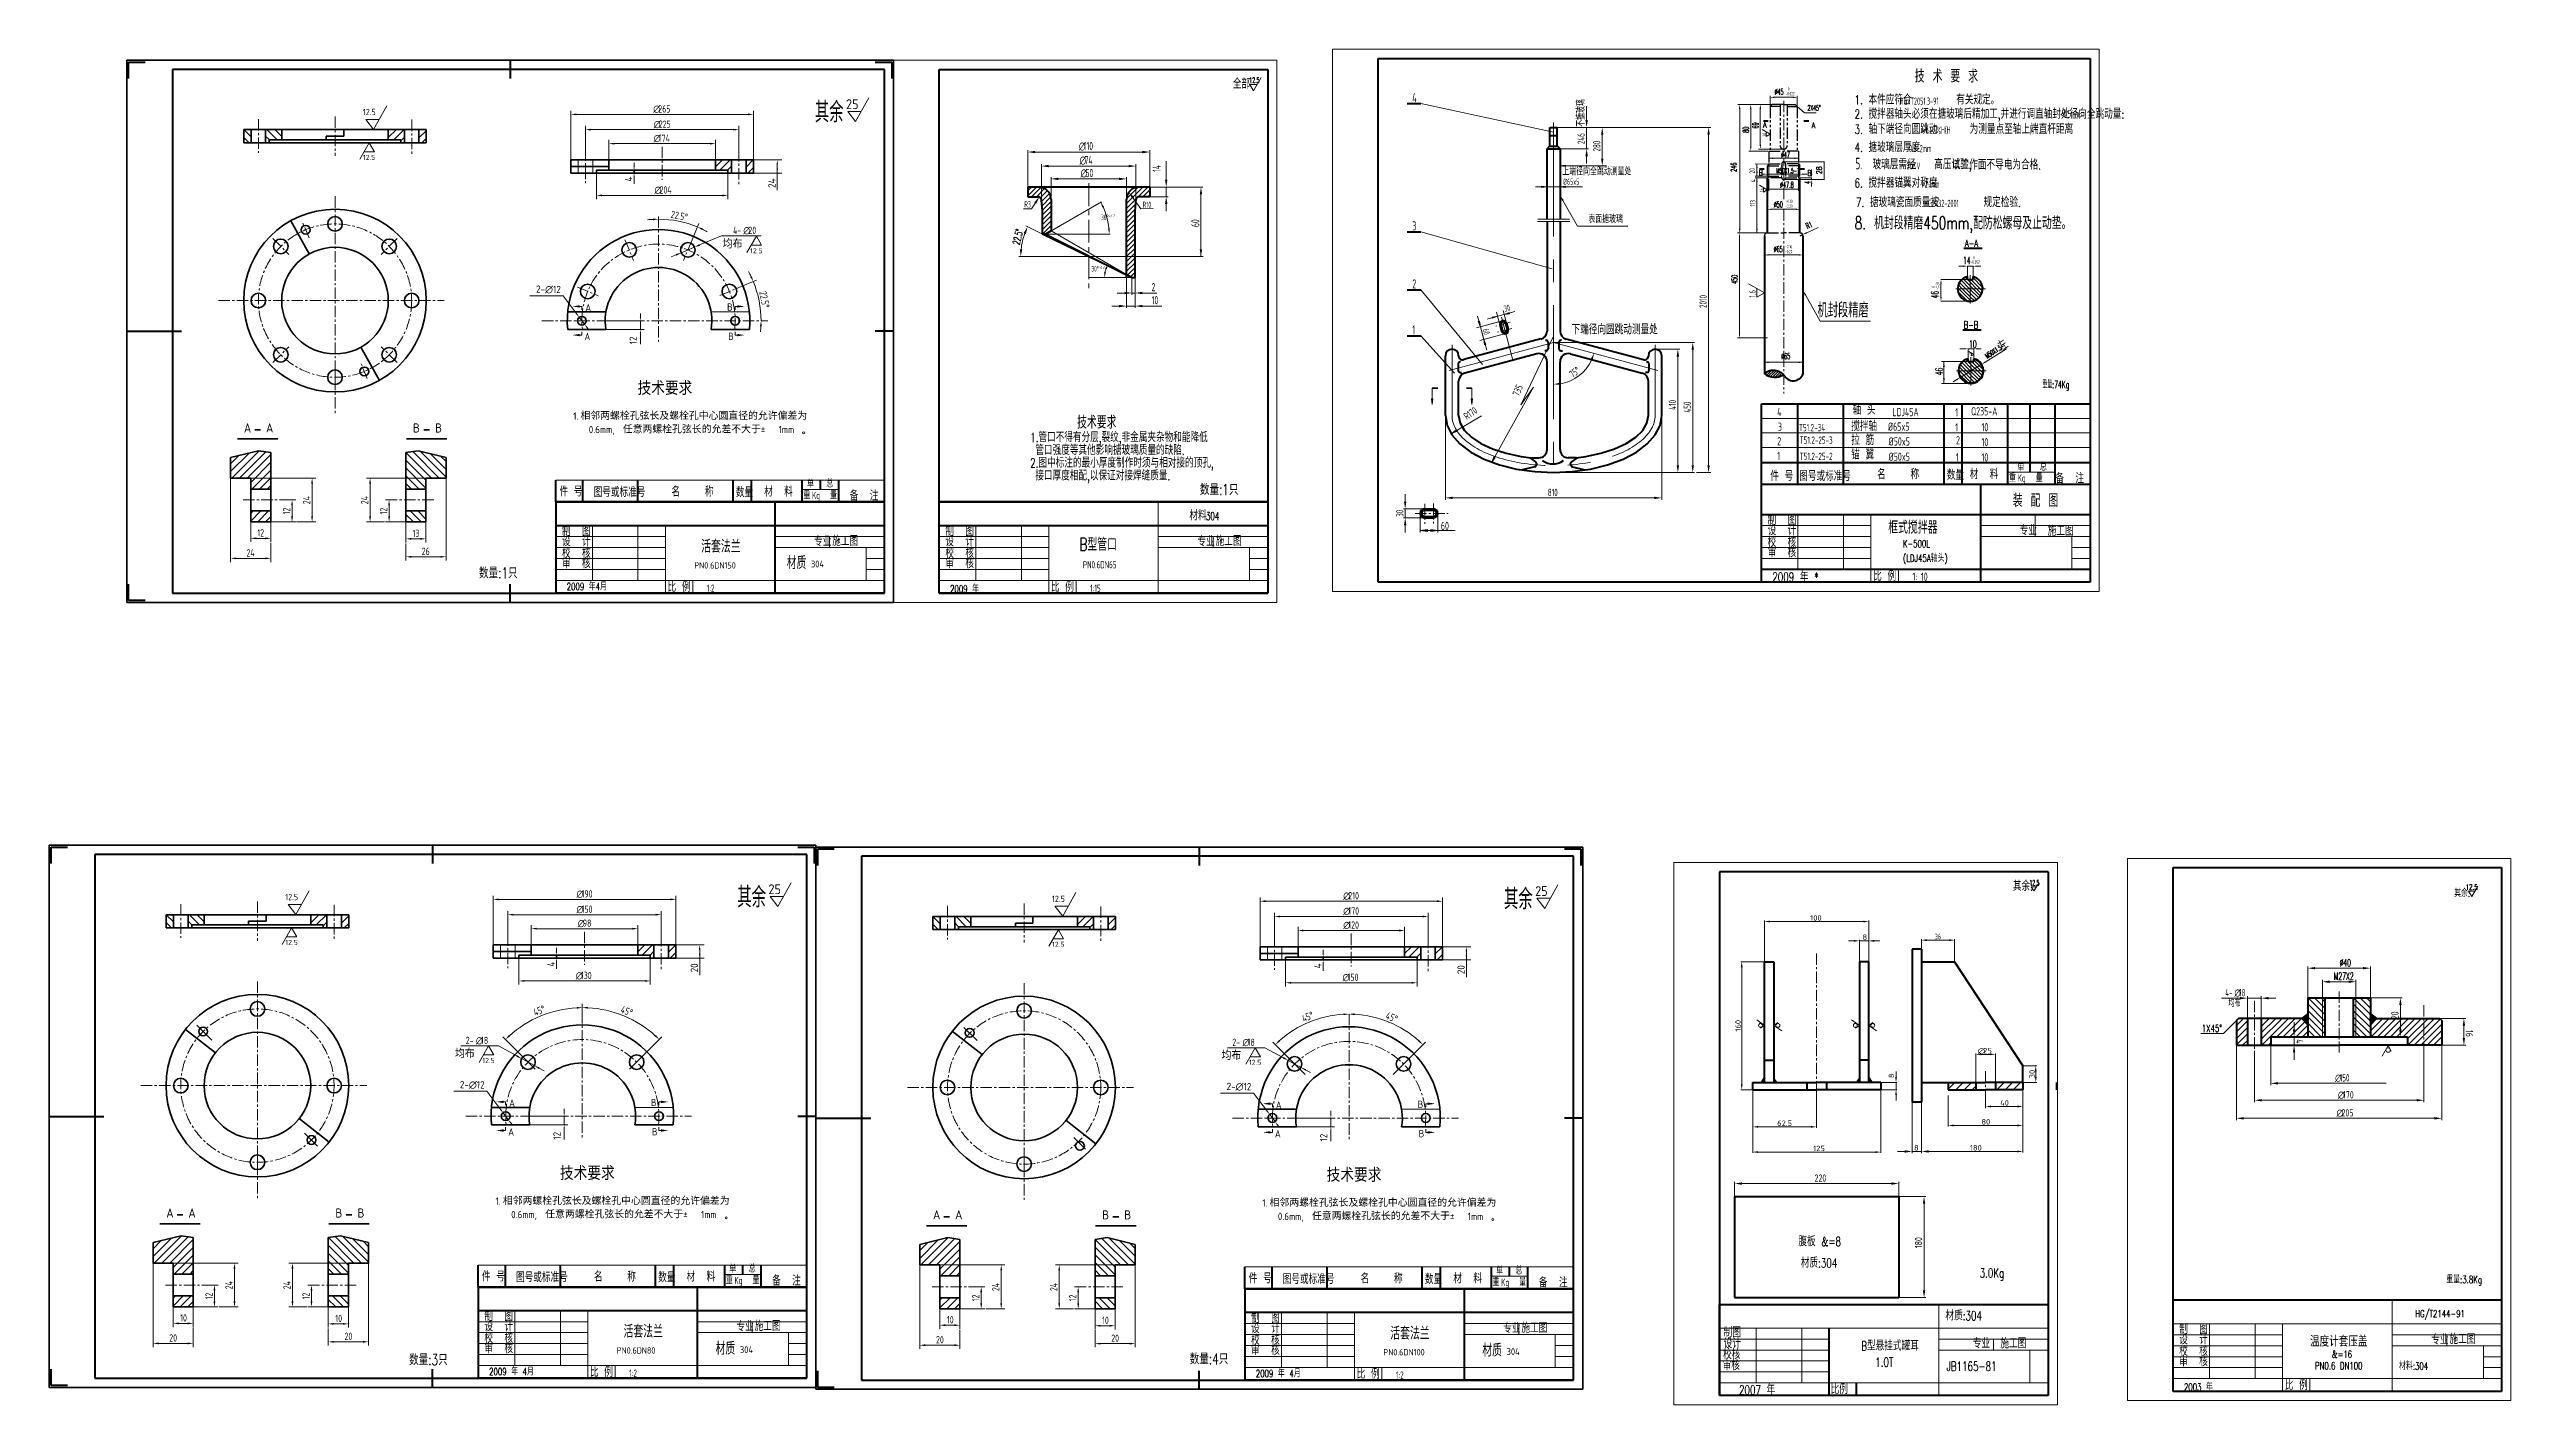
# Model space of a CAD drawing. Extents: x 2514 to 4956, y -860 to 401.
# Drawn here: x 3608 to 4956, y -843 to -100 of the extents above; entities that cross this region are included whole.
import ezdxf

# ---------------------------------------------------------------- set-up
doc = ezdxf.new("R2010")
doc.units = 0
doc.header["$LTSCALE"] = 5
doc.header["$MEASUREMENT"] = 0
for name, pattern in [('CENTER', [2, 1.25, -0.25, 0.25, -0.25]), ('DASHDOT2', [12.7, 6.35, -3.175, 0, -3.175]), ('PHANTOM', [2.5, 1.25, -0.25, 0.25, -0.25, 0.25, -0.25])]:
    doc.linetypes.add(name, pattern=pattern)
doc.layers.get('0').update_dxf_attribs({"linetype": 'CONTINUOUS', "lineweight": 18})
doc.layers.get('DEFPOINTS').update_dxf_attribs({"linetype": 'CONTINUOUS', "lineweight": 18})
for name, color, linetype, lineweight in [('1', 1, 'CONTINUOUS', 40), ('10', 7, 'CONTINUOUS', 18), ('2', 7, 'CENTER', 18), ('4', 7, 'CONTINUOUS', 18), ('5', 7, 'CONTINUOUS', 18), ('中心线', 3, 'CENTER', 18), ('图层2', 3, 'CENTER', 18), ('图框_内框线', 5, 'CONTINUOUS', 50), ('图框_外框线', 7, 'CONTINUOUS', 35), ('图框_角线', 5, 'CONTINUOUS', 200), ('实线', 7, 'CONTINUOUS', 35), ('细线', 7, 'CONTINUOUS', 18), ('虚线', 5, 'DASHDOT2', 18)]:
    doc.layers.add(name, color=color, linetype=linetype, lineweight=lineweight)
doc.layers.add('图层1', color=255, linetype='PHANTOM')
doc.styles.add('HZ', font='txt', dxfattribs={"width": 0.5, "bigfont": 'hztxt'})
doc.styles.get("Standard").update_dxf_attribs({"font": 'isocp.shx', "width": 0.707, "bigfont": 'hztxt.shx'})

msp = doc.modelspace()

# ---------------------------------------------------------------- texts
at = {"linetype": 'Continuous'}
for s, height, width, p in [('全部:', 5, 0.7, (4255.87556, -121.84847)), ('HG/T2051.3-91', 4, 0.55, (4621.13845, -130.7861)), ('<0.5mm;', 4, 0.55, (4709.15363, -137.74993)), ('<0.25%H(H', 4, 0.55, (4633.61075, -146.64814)), (').', 4, 0.5, (4692.511, -147.05252)), ('0.8~2mm', 4, 0.55, (4626.25276, -156.75082)), ('20KV', 4, 0.55, (4624.98529, -166.2011)), ('<2.1mm', 4, 0.55, (4633.11734, -176.19691)), ('HG2432-2001', 4, 0.55, (4634.53536, -186.79248)), ('+2.5%%D', 1.5, 0.63, (4188.13239, -192.50573)), ('+2.5%%D', 1.5, 0.63, (4182.82375, -220.71333)), ('PN0.6DN65', 4, 0.63, (4173.76333, -384.6934))]:
    msp.add_text(s, height=height, dxfattribs=dict(at, width=width)).set_placement(p)
at = {"linetype": 'Continuous', "style": 'HZ', "width": 0.5}
for s, height, p in [('12.5', 3, (4264.9503, -118.79119)), ('重量:74Kg', 4, (4699.30726, -286.02482))]:
    msp.add_text(s, height=height, dxfattribs=at).set_placement(p)
for s, height, width, p in [('0', 1.85185, 0.63, (4559.88259, -122.96468)), ('-0.022', 1.851852, 0.63, (4558.70182, -125.64369)), ('∅', 4.5, 0.6, (4171.54152, -155.6512)), ('∅', 4.5, 0.6, (4171.95451, -163.3554)), ('110', 4.5, 0.6, (4174.24152, -155.6512)), ('74', 4.5, 0.6, (4174.65451, -163.3554)), ('5.', 6.3, 0.63, (4596.93854, -166.09518)), ('∅', 4.5, 0.6, (4172.45488, -170.37694)), ('50', 4.5, 0.6, (4175.15488, -170.37694)), ('%%C65x5', 3.375, 0.63, (4436.86485, -174.55827)), ('R10', 3.375, 0.63, (4206.45225, -187.22374)), ('-0.20', 1.851852, 0.63, (4558.55182, -187.25714)), ('-0.10', 1.851852, 0.63, (4558.79574, -184.51033)), ('30%%d', 3, 0.63, (4183.71976, -193.92409)), ('-0.20', 1.851852, 0.63, (4558.43439, -212.13908)), ('-0.16', 1.851852, 0.63, (4558.58108, -209.39227)), ('0', 1.85185, 0.63, (4661.42824, -215.44259)), ('30%%d', 3, 0.63, (4178.41112, -222.13169)), ('2', 4.5, 0.6, (4211.378, -232.87905)), ('-0.052', 1.851852, 0.63, (4660.12851, -217.88372)), ('10', 4.5, 0.6, (4211.4455, -240.04789)), ('97', 0.18, 0.63, (4392.32829, -255.93101)), ('Q235-A', 4.5, 0.63, (4660.30088, -300.9192)), ('4', 4.5, 0.63, (4554.05445, -301.31027)), ('3', 4.5, 0.63, (4554.45898, -309.37329)), ('T51.2-34', 4, 0.63, (4565.9573, -309.58937)), ('%%C65x5', 4.5, 0.63, (4614.80646, -309.31539)), ('LDJ45A', 4.5, 0.63, (4617.14595, -301.37329)), ('1', 4.5, 0.63, (4651.5651, -301.53985)), ('1', 4.5, 0.63, (4651.5651, -309.75228)), ('10', 4.5, 0.63, (4665.96774, -309.63947)), ('1', 4.5, 0.63, (4554.0903, -325.34649)), ('2', 4.5, 0.63, (4554.0903, -317.34649)), ('T51.2-25-3 ', 4, 0.63, (4566.33957, -316.48232)), ('T51.2-25-2', 4, 0.63, (4566.33957, -325.36805)), ('%%C50x5', 4.5, 0.63, (4615.14706, -317.46962)), ('%%C50x5', 4.5, 0.63, (4615.14706, -325.78194)), ('1', 4.5, 0.63, (4651.94737, -326.16422)), ('2', 4.5, 0.63, (4652.02785, -316.79418)), ('10', 4.5, 0.63, (4665.96774, -317.8519)), ('10', 4.5, 0.63, (4665.96774, -326.16422)), ('Kg', 4, 0.63, (4685.79995, -337.24412)), ('Kg', 4, 0.63, (4025.37523, -346.76409)), ('810', 4, 0.63, (4428.41759, -345.12326)), ('60', 4.5, 0.63, (4369.81525, -363.67027)), ('1: 10', 4.5, 0.63, (4628.15342, -391.57751)), ('1:2', 4, 0.63, (3967.7287, -397.59726)), ('1:15', 4, 0.63, (4177.7287, -397.59726)), ('4-', 4, 0.63, (4799.4986, -619.17091)), ('∅', 4, 0.63, (4804.5386, -619.17091)), ('18', 4, 0.63, (4807.0586, -619.17091)), ('均布', 4, 0.63, (4801.22402, -624.87481)), ('∅', 4, 0.63, (4859.67755, -665.83495)), ('150', 4, 0.63, (4862.19755, -665.83495)), ('Kg', 4, 0.63, (3982.86621, -776.82481)), ('Kg', 4, 0.63, (4402.86621, -777.82481)), ('1:2', 4, 0.63, (3925.21968, -827.65798)), ('1:2', 4, 0.63, (4345.21968, -828.65798))]:
    msp.add_text(s, height=height, dxfattribs=dict(width=width)).set_placement(p)
at = {"style": 'HZ'}
for s, height, width, p in [('技 术 要 求', 7, 0.7, (4629.41318, -118.59161)), ('其余', 11.25, 0.7, (4026.90533, -140.42359)), ('∅', 3.2, 0.5, (4552.62068, -125.23619)), ('45', 3.2, 0.5, (4554.22068, -125.23619)), ('2X45°', 2.962963, 0.5, (4570.69053, -133.97536)), ('2. 搅拌器轴头必须在搪玻璃后精加工,并进行调直轴封处径向全跳动量:', 5, 0.7, (4596.45926, -138.37123)), ('1. 本件应符合       有关规定。', 5, 0.7, (4596.45926, -130.56536)), ('3. 轴下端径向圆跳动     为测量点至轴上端直杆距离', 5, 0.7, (4596.45926, -146.70723)), ('∅', 3.2, 0.5, (4556.10837, -159.76745)), ('47', 3.2, 0.5, (4557.70837, -159.76745)), ('4. 搪玻璃层厚度', 5, 0.7, (4596.45926, -156.61026)), ('玻璃层需经   高压试验,', 5, 0.7, (4606.29104, -166.0042)), ('以工作面不导电为合格.', 5, 0.7, (4649.82158, -166.20319)), ('上端径向全跳动测量处', 4, 0.7, (4436.407, -169.35122)), ('M50X1.5-左', 2.688, 0.5, (4553.61499, -168.22976)), ('∅', 3.2, 0.5, (4555.616, -176.26123)), ('47.8', 3.2, 0.5, (4557.216, -176.26123)), ('6. 搅拌器锚翼对称度', 5, 0.7, (4596.45926, -176.09937)), ('∅', 3.2, 0.5, (4552.18386, -186.95268)), ('50', 3.2, 0.5, (4553.78386, -186.95268)), ('7. 搪玻璃瓷面质量按       规定检验.', 5, 0.7, (4597.26625, -186.76245)), ('表面搪玻璃', 4, 0.7, (4450.6511, -195.46475)), ('8. 机封段精磨450mm,配防松螺母及止动垫。', 7, 0.7, (4596.44149, -198.99655)), ('∅', 3.2, 0.5, (4552.12959, -211.4906)), ('65', 3.2, 0.5, (4553.72959, -211.4906)), ('14', 4, 0.5, (4655.82582, -218.08461)), ('机封段精磨', 8, 0.7, (4576.14831, -247.25349)), ('下端径向圆跳动测量处', 5, 0.7, (4441.41086, -256.48878)), ('∅', 3.2, 0.5, (4556.23441, -270.04168)), ('65', 3.2, 0.5, (4557.83441, -270.04168)), ('10', 4, 0.5, (4659.12036, -263.87023)), ('轴 头', 5, 0.7, (4595.37967, -300.52813)), ('1.管口不得有分层,裂纹,非金属夹杂物和能降低', 5, 0.7, (4144.87881, -315.51471)), ('搅拌轴', 5, 0.7, (4594.60826, -309.43324)), ('  管口强度等其他影响搪玻璃质量的缺陷.', 5, 0.7, (4141.43212, -322.51471)), ('锚 翼', 5, 0.7, (4594.60826, -325.01739)), ('拉 筋', 5, 0.7, (4594.63125, -317.06625)), ('单', 4, 0.7, (4022.60916, -340.57826)), ('总', 4, 0.7, (4033.19808, -340.35426)), ('2.图中标注的最小厚度制作时须与相对接的顶孔,', 5, 0.7, (4144.87881, -329.51471)), ('  接口厚度相配,以保证对接焊缝质量.', 5, 0.7, (4141.43212, -336.51471)), ('件 号', 5, 0.7, (4550.29568, -336.73832)), ('图号或标准号', 5, 0.7, (4566.13248, -336.79581)), ('名    称', 5, 0.7, (4608.79901, -335.81823)), ('数量', 5, 0.7, (4646.95958, -336.1747)), ('材  料', 5, 0.7, (4659.55627, -335.80105)), ('重    量', 4, 0.7, (4681.05278, -337.24412)), ('单', 4, 0.7, (4685.68106, -331.36787)), ('总', 4, 0.7, (4697.95154, -331.14387)), ('备  注', 5, 0.7, (4706.44888, -338.03172)), ('件 号', 5, 0.7, (3887.04557, -345.26276)), ('图号或标准号', 5, 0.7, (3905.70776, -345.65209)), ('名    称', 5, 0.7, (3948.37429, -345.3382)), ('数量', 5, 0.7, (3983.58403, -345.69467)), ('材  料', 5, 0.7, (3999.13155, -345.32102)), ('重    量', 4, 0.7, (4020.62806, -346.76409)), ('备  注', 5, 0.7, (4046.02416, -347.55169)), ('装 配 图', 7, 0.7, (4683.13877, -351.04715)), ('制  图', 5, 0.7, (3888.38578, -366.95278)), ('制  图', 5, 0.7, (4098.38578, -366.95278)), ('材料:', 5, 0.7, (4232.07633, -358.37606)), ('304', 4.5, 0.63, (4241.16203, -358.35524)), ('制  图', 5, 0.7, (4548.8105, -360.93303)), ('设  计', 5, 0.7, (4548.8105, -366.53779)), ('专业', 5, 0.7, (4686.91009, -366.53779)), ('施工图', 5, 0.7, (4702.2487, -366.82384)), ('校  核', 5, 0.7, (3888.38578, -379.02457)), ('设  计', 5, 0.7, (3888.38578, -372.55754)), ('活套法兰', 7, 0.7, (3964.63679, -376.1844)), ('材质', 7, 0.7, (4011.45773, -385.12392)), ('专业', 5, 0.7, (4026.48537, -372.55754)), ('施工图', 5, 0.7, (4036.44382, -372.33609)), ('校  核', 5, 0.7, (4098.38578, -379.02457)), ('设  计', 5, 0.7, (4098.38578, -372.55754)), ('B型管口', 7, 0.7, (4171.80639, -375.06873)), ('专业', 5, 0.7, (4236.48537, -372.55754)), ('施工图', 5, 0.7, (4246.44382, -372.33609)), ('校  核', 5, 0.7, (4548.8105, -373.00482)), ('审  核', 5, 0.7, (4548.8105, -378.60958)), ('审  核', 5, 0.7, (3888.38578, -384.62933)), ('审  核', 5, 0.7, (4098.38578, -384.62933)), ('2009 年 * ', 5, 0.7, (4551.39987, -391.97478)), ('比 例', 5, 0.7, (4606.63971, -391.54364)), ('2009 年4月', 4, 0.7, (3890.97515, -396.71413)), ('比 例', 5, 0.7, (3946.21498, -397.56339)), ('2009 年', 4, 0.7, (4100.97515, -397.99453)), ('比 例', 5, 0.7, (4156.21498, -397.56339)), ('其余', 11.25, 0.7, (3984.39632, -570.48432)), ('其余', 11.25, 0.7, (4404.39632, -571.48432)), ('其余:', 5, 0.7, (4683.15799, -561.34306)), ('12.5', 3, 0.5, (4692.23958, -558.50474)), ('其余:', 4, 0.7, (4924.88659, -564.72057)), ('12.5', 3, 0.6, (4931.19323, -560.82656)), ('M27X2', 4, 0.5, (4858.95314, -610.19584)), ('∅', 4, 0.5, (4862.18399, -602.75023)), ('40', 4, 0.5, (4864.18399, -602.75023)), ('1X45%%d', 4, 0.7, (4786.64742, -638.72002)), ('腹板 &=8', 5, 0.7, (4565.66367, -756.00022)), ('单', 4, 0.7, (3980.10015, -770.63899)), ('总', 4, 0.7, (3990.68906, -770.41499)), ('单', 4, 0.7, (4400.10015, -771.63899)), ('总', 4, 0.7, (4410.68906, -771.41499)), ('材质:304', 5, 0.7, (4567.02999, -767.73997)), ('3.0Kg', 5, 0.7, (4664.96559, -773.22413)), ('件 号', 5, 0.7, (3844.53656, -775.32348)), ('图号或标准号', 5, 0.7, (3863.19874, -775.71282)), ('名    称', 5, 0.7, (3905.86527, -775.39892)), ('数量', 5, 0.7, (3941.07502, -775.75539)), ('材  料', 5, 0.7, (3956.62253, -775.38175)), ('重    量', 4, 0.7, (3978.11904, -776.82481)), ('备  注', 5, 0.7, (4003.51514, -777.61242)), ('件 号', 5, 0.7, (4264.53656, -776.32348)), ('图号或标准号', 5, 0.7, (4283.19874, -776.71282)), ('名    称', 5, 0.7, (4325.86527, -776.39892)), ('数量', 5, 0.7, (4361.07502, -776.75539)), ('材  料', 5, 0.7, (4376.62253, -776.38175)), ('重    量', 4, 0.7, (4398.11904, -777.82481)), ('备  注', 5, 0.7, (4423.51514, -778.61242)), ('重量:3.8Kg', 4, 0.7, (4920.59495, -776.33668)), ('制  图', 5, 0.7, (3845.87676, -797.01351)), ('制  图', 5, 0.7, (4265.87676, -798.01351)), ('材质:304', 5, 0.7, (4646.27264, -796.67988)), ('HG/T2144-91', 4, 0.7, (4903.56739, -795.02315)), ('校  核', 5, 0.7, (3845.87676, -809.0853)), ('设  计', 5, 0.7, (3845.87676, -802.61827)), ('活套法兰', 7, 0.7, (3922.12778, -806.24513)), ('材质', 7, 0.7, (3972.52463, -815.53235)), ('专业', 5, 0.7, (3983.97635, -802.61827)), ('施工图', 5, 0.7, (3993.9348, -802.39681)), ('校  核', 5, 0.7, (4265.87676, -810.0853)), ('设  计', 5, 0.7, (4265.87676, -803.61827)), ('活套法兰', 7, 0.7, (4342.12778, -807.24513)), ('材质', 7, 0.7, (4392.52463, -816.53235)), ('专业', 5, 0.7, (4403.97635, -803.61827)), ('施工图', 5, 0.7, (4413.9348, -803.39681)), ('制图', 5, 0.7, (4524.74858, -805.87207)), ('设计', 5, 0.7, (4524.74858, -811.92372)), ('B型悬挂式罐耳', 5, 0.7, (4600.12669, -813.16856)), ('专业', 5, 0.7, (4661.25505, -811.92372)), ('施工图', 5, 0.7, (4676.32241, -811.92372)), ('制  图', 5, 0.7, (4774.2763, -804.18502)), ('设  计', 5, 0.7, (4774.2763, -809.78978)), ('专业', 5, 0.7, (4912.37589, -809.78978)), ('施工图', 5, 0.7, (4922.33434, -809.56832)), ('审  核', 5, 0.7, (3845.87676, -814.69006)), ('2009 年 4月', 4, 0.7, (3848.46613, -826.77486)), ('比 例', 5, 0.7, (3903.70597, -827.62412)), ('审  核', 5, 0.7, (4265.87676, -815.69006)), ('审核', 5, 0.7, (4524.17135, -824.0208)), ('校核', 5, 0.7, (4524.45996, -817.89313)), ('1.0T', 5, 0.7, (4607.80252, -822.08516)), ('JB1165-81', 5, 0.7, (4646.78294, -824.31079)), ('校  核', 5, 0.7, (4774.2763, -816.25681)), ('审  核', 5, 0.7, (4774.2763, -821.86157)), ('材料:304', 4, 0.7, (4894.70726, -823.71424)), ('2009 年 4月', 4, 0.7, (4268.46613, -827.77486)), ('比 例', 5, 0.7, (4323.70597, -828.62412)), ('       2007 年', 5, 0.7, (4509.40817, -837.28304)), ('比例', 5, 0.7, (4583.3376, -836.99487)), ('2003 年', 4, 0.7, (4776.86567, -835.22677)), ('比 例', 5, 0.7, (4832.1055, -834.79563))]:
    msp.add_text(s, height=height, dxfattribs=dict(at, width=width)).set_placement(p)
for s, height, rotation, width, p in [('不搪玻璃', 4, 90, 0.7, (4448.62594, -142.79958)), ('80', 3.2, 90, 0.5, (4538.52132, -146.11995)), ('69', 3.2, 90, 0.5, (4543.75957, -143.74945)), ('246', 3.2, 90, 0.5, (4531.81805, -167.51331)), ('4', 3.2, 90, 0.5, (4572.30815, -174.22811)), ('28', 2.962963, 90, 0.7, (4578.49328, -168.82676)), ('R1', 3.2, 25, 0.5, (4570.63305, -198.8745)), ('450', 3.2, 90, 0.5, (4532.31918, -228.90542)), ('46', 4, 90, 0.5, (4642.40833, -236.92598)), ('M50X1.5-', 2.777778, 32, 0.5, (4669.11813, -269.82393)), ('左', 4.8, 34.91876905, 0.7, (4677.35397, -265.77367)), ('46', 4, 90, 0.5, (4644.77869, -278.95902))]:
    msp.add_text(s, height=height, rotation=rotation, dxfattribs=dict(at, width=width)).set_placement(p)
for s, height, rotation, width, p in [('246', 4, 90, 0.63, (4448.66999, -152.34929)), ('280', 4, 90, 0.63, (4457.22352, -156.35065)), ('14', 4.5, 90, 0.6, (4216.39734, -167.49845)), ('20', 2.962963, 90, 0.7, (4541.81552, -168.49169)), ('4', 2.96296, 90, 0.7, (4542.3218, -173.22077)), ('113', 2.962963, 90, 0.63, (4542.16622, -186.52302)), ('60', 4.5, 90, 0.6, (4237.59942, -197.73524)), ('-0.20', 1.851852, 90, 0.63, (4642.79859, -232.00456)), ('30', 3.375, 15, 0.63, (4404.92169, -244.21587)), ('2010', 4, 90, 0.63, (4515.48963, -242.09803)), ('0', 1.85185, 90, 0.63, (4640.5512, -230.90018)), ('60', 3.375, 285, 0.63, (4392.66195, -253.83578)), ('75%%D', 4, 37.50000005, 0.63, (4442.07995, -280.53511)), ('735', 4, 66.47118, 0.63, (4412.54765, -290.71597)), ('410', 4, 90, 0.63, (4498.65743, -297.87684)), ('450', 4, 90, 0.63, (4506.81831, -299.41486)), ('R170', 4, 34.925943, 0.63, (4384.08419, -303.59647)), ('30', 4, 90, 0.63, (4349.2854, -356.49172))]:
    msp.add_text(s, height=height, rotation=rotation, dxfattribs=dict(width=width)).set_placement(p)
at = {"linetype": 'Continuous', "width": 0.7}
for s, height, p in [('1.6', 1.777778, (4547.7816, -148.1899)), ('1.6', 1.777778, (4546.25237, -178.65877)), ('1.6', 3.555556, (4542.26112, -236.41995)), ('6.3', 1.111111, (4660.27843, -268.37377))]:
    msp.add_text(s, height=height, rotation=90, dxfattribs=at).set_placement(p)
for s, p in [('100', (4572.16148, -577.7055)), ('8', (4600.82659, -588.29316)), ('∅', (4663.92859, -650.46243)), ('25', (4666.92859, -650.46243)), ('62.5', (4554.09749, -690.18096)), ('80', (4665.95238, -689.42106)), ('40', (4676.19666, -679.02608)), ('125', (4573.77732, -703.99466)), ('8', (4629.05091, -703.66433)), ('180', (4659.66776, -703.66433))]:
    msp.add_text(s, height=3).set_placement(p)
for s, p in [('160', (4534.13014, -638.46475)), ('30', (4695.21024, -664.05281)), ('8', (4618.11591, -663.99254))]:
    msp.add_text(s, height=3, rotation=90).set_placement(p)
at = {"layer": '1', "linetype": 'Continuous', "width": 0.7}
for s, height, p in [('∅', 4, (3938.38918, -135.01177)), ('265', 4, (3941.18918, -135.01177)), ('∅', 4, (3938.62252, -143.39287)), ('∅', 4, (3938.62252, -151.0556)), ('174', 4, (3941.42252, -151.0556)), ('225', 4, (3941.42252, -143.39287)), ('∅', 4, (3939.04014, -179.43117)), ('204', 4, (3941.84014, -179.43117)), ('4-', 4, (3982.1225, -201.55299)), ('∅', 4, (3987.7225, -201.55299)), ('20', 4, (3990.5225, -201.55299)), ('12', 4, (3721.52714, -367.2777)), ('13', 4, (3806.51659, -367.56626)), ('24', 4, (3715.56047, -378.24329)), ('26', 4, (3811.54992, -377.37758)), ('∅', 4, (3896.34683, -565.07249)), ('190', 4, (3899.14683, -565.07249)), ('∅', 4, (4316.34683, -566.07249)), ('210', 4, (4319.14683, -566.07249)), ('∅', 4, (3896.34683, -573.4536)), ('∅', 4, (3897.04683, -581.11632)), ('150', 4, (3899.14683, -573.4536)), ('98', 4, (3899.84683, -581.11632)), ('∅', 4, (4316.34683, -574.4536)), ('∅', 4, (4316.34683, -582.11632)), ('170', 4, (4319.14683, -574.4536)), ('120', 4, (4319.14683, -582.11632)), ('36', 3, (4640.41988, -587.90102)), ('∅', 4, (3895.96032, -609.74128)), ('130', 4, (3898.76032, -609.74128)), ('∅', 4, (4315.96032, -610.74128)), ('150', 4, (4318.76032, -610.74128)), ('2-', 4, (3835.65904, -645.33575)), ('∅', 4, (3841.25904, -645.33575)), ('18', 4, (3844.05904, -645.33575)), ('2-', 4, (4255.58276, -646.32357)), ('∅', 4, (4261.18276, -646.32357)), ('18', 4, (4263.98276, -646.32357)), ('∅', 4, (4861.21309, -675.11296)), ('170', 4, (4864.01309, -675.11296)), ('∅', 4, (4860.43727, -685.00272)), ('205', 4, (4863.23727, -685.00272)), ('220', 4, (4574.55137, -720.73817)), ('10', 4, (3679.25146, -797.33842)), ('10', 4, (3764.2409, -797.62699)), ('10', 4, (4099.25146, -798.33842)), ('10', 4, (4184.2409, -798.62699)), ('20', 4, (3673.28479, -808.30401)), ('20', 4, (3769.27424, -807.43831)), ('20', 4, (4093.28479, -809.30401)), ('20', 4, (4189.27424, -808.43831))]:
    msp.add_text(s, height=height, dxfattribs=at).set_placement(p)
at = {"layer": '1'}
for s, height, width, p in [('4', 5, 0.63, (4354.17281, -129.39315)), ('3', 5, 0.63, (4354.17281, -199.60782)), ('2', 5, 0.63, (4354.17281, -231.39474)), ('1', 5, 0.63, (4354.17281, -256.5794)), ('技术要求', 7, 0.7, (4170.53608, -308.19926))]:
    msp.add_text(s, height=height, dxfattribs=dict(at, width=width)).set_placement(p)
at = {"layer": '1', "style": 'HZ', "width": 0.7}
for s, height, p in [('A', 3.11111, (4546.19822, -143.31911)), ('A', 3.11111, (4572.84246, -143.51493)), ('B', 3.11111, (4543.84727, -169.55489)), ('B', 3.11111, (4570.49151, -169.75071)), ('A-A', 3.888889, (4656.88745, -208.57165)), ('B-B', 3.888889, (4656.26159, -253.26359)), ('数量:1只', 6, (4237.83252, -344.55312)), ('框式搅拌器', 7, (4614.8927, -365.71722)), ('K-500L', 4, (4622.90302, -373.22408)), ('(LDJ45A轴头)', 4, (4623.04675, -381.12175)), ('数量:1只', 6, (3842.93263, -390.23486)), ('数量:3只', 6, (3804.62663, -821.21934)), ('数量:4只', 6, (4232.26539, -820.7993))]:
    msp.add_text(s, height=height, dxfattribs=at).set_placement(p)
at = {"layer": '1', "linetype": 'Continuous', "width": 0.7}
for s, rotation, p in [('22.5°', 348.75, (3947.75146, -192.63439)), ('22.5°', 281.25, (3996.43615, -233.35717)), ('24', 90, (3750.50113, -349.60842)), ('24', 90, (3782.27377, -349.60842)), ('12', 90, (3739.52513, -355.14176)), ('12', 90, (3792.67209, -355.14176)), ('45°', 22.5, (3873.76578, -630.07695)), ('45°', 337.5, (3920.13809, -627.8963)), ('45°', 22.5, (4294.69822, -633.42892)), ('45°', 337.5, (4339.19721, -631.26864)), ('20', 90, (4894.45748, -631.69881)), ('4', 270, (4838.213, -642.68769)), ('16', 270, (4931.23264, -637.60778)), ('180', 90, (4633.50661, -757.10848)), ('24', 90, (3707.99211, -779.66915)), ('24', 90, (3739.76476, -779.66915)), ('24', 90, (4127.99211, -780.66915)), ('24', 90, (4159.76476, -780.66915)), ('12', 90, (3697.01611, -785.20248)), ('12', 90, (3750.16308, -785.20248)), ('12', 90, (4117.01611, -786.20248)), ('12', 90, (4170.16308, -786.20248))]:
    msp.add_text(s, height=4, rotation=rotation, dxfattribs=at).set_placement(p)
at = {"layer": '1', "linetype": 'Continuous', "style": 'HZ', "width": 0.5}
msp.add_text('22.5°', height=4, rotation=75.94593645, dxfattribs=at).set_placement((4139.00402, -207.85197))
at = {"layer": '1', "color": 1, "style": 'HZ', "width": 0.7}
for s, height, p in [('温度计套压盖', 6, (4845.94481, -811.10677)), ('PN0.6 DN100', 4, (4848.66787, -823.54889)), ('&=16', 4, (4857.93128, -817.26299))]:
    msp.add_text(s, height=height, dxfattribs=at).set_placement(p)
at = {"layer": '5', "width": 0.63}
msp.add_text('R3', height=3.375, dxfattribs=at).set_placement((4141.64482, -187.00764))
at = {"layer": '细线'}
for s, height, p in [('12.5', 3.456, (3779.29651, -136.44397)), ('25', 5.4, (4044.0017, -133.14063)), ('12.5', 2.7648, (3779.35323, -160.97986)), ('均布', 4.5, (3976.44954, -209.36478)), ('12.5', 2.7648, (3991.42143, -212.10138)), ('A', 4, (3901.15559, -243.95345)), ('B', 4, (3978.8443, -243.57875)), ('A', 4, (3900.66541, -259.78783)), ('B', 4, (3979.42074, -259.61294)), ('技术要求', 7.5, (3929.76926, -289.75312)), ('A', 5, (3714.12512, -310.31286)), ('A', 5, (3726.23788, -310.31286)), ('B', 5, (3806.7498, -310.31286)), ('B', 5, (3818.86255, -310.31286)), ('1.', 4, (3894.51185, -303.30333)), ('相邻两螺栓孔弦长及螺栓孔中心圆直径的允许偏差为', 4, (3898.51185, -303.30333)), ('0.6mm,', 4, (3903.04518, -310.65888)), ('任意两螺栓孔弦长的允差不大于±', 4, (3921.71185, -310.65888)), ('1mm', 4, (4007.04518, -310.65888)), ('PN0.6DN150', 3.5, (3960.85694, -384.83717)), ('304', 3.75, (4024.75035, -384.22051)), ('12.5', 3.456, (3736.78749, -566.5047)), ('25', 5.4, (4001.49269, -563.20136)), ('12.5', 3.456, (4156.78749, -567.5047)), ('25', 5.4, (4421.49269, -564.20136)), ('12.5', 2.7648, (3736.84421, -591.04059)), ('12.5', 2.7648, (4156.84421, -592.04059)), ('均布', 4.5, (3829.77078, -652.96958)), ('12.5', 2.7648, (3844.74267, -655.70618)), ('均布', 4.5, (4249.6945, -653.95739)), ('12.5', 2.7648, (4264.66639, -656.694)), ('A', 4, (3859.40605, -679.70479)), ('B', 4, (3937.09475, -679.33009)), ('A', 4, (4279.40605, -680.70479)), ('B', 4, (4357.09475, -680.33009)), ('A', 4, (3858.91586, -695.53917)), ('B', 4, (3937.6712, -695.36428)), ('A', 4, (4278.91586, -696.53917)), ('B', 4, (4357.6712, -696.36428)), ('技术要求', 7.5, (3887.26024, -719.81385)), ('技术要求', 7.5, (4307.26024, -720.81385)), ('A', 5, (3671.6161, -740.37359)), ('A', 5, (3683.72886, -740.37359)), ('B', 5, (3764.24078, -740.37359)), ('B', 5, (3776.35354, -740.37359)), ('1.', 4, (3852.00283, -733.36406)), ('相邻两螺栓孔弦长及螺栓孔中心圆直径的允许偏差为', 4, (3856.00283, -733.36406)), ('0.6mm,', 4, (3860.53617, -740.71961)), ('任意两螺栓孔弦长的允差不大于±', 4, (3879.20283, -740.71961)), ('1mm', 4, (3964.53617, -740.71961)), ('A', 5, (4091.6161, -741.37359)), ('A', 5, (4103.72886, -741.37359)), ('B', 5, (4184.24078, -741.37359)), ('B', 5, (4196.35354, -741.37359)), ('1.', 4, (4272.00283, -734.36406)), ('相邻两螺栓孔弦长及螺栓孔中心圆直径的允许偏差为', 4, (4276.00283, -734.36406)), ('0.6mm,', 4, (4280.53617, -741.71961)), ('任意两螺栓孔弦长的允差不大于±', 4, (4299.20283, -741.71961)), ('1mm', 4, (4384.53617, -741.71961)), ('PN0.6DN80', 3.5, (3918.34792, -814.8979)), ('304', 3.75, (3985.81725, -814.62893)), ('PN0.6DN100', 3.5, (4338.34792, -815.8979)), ('304', 3.75, (4405.81725, -815.62893))]:
    msp.add_text(s, height=height, dxfattribs=at).set_placement(p)
for s, rotation, p in [('4', 90, (3926.93977, -172.78494)), ('24', 90, (4005.40021, -176.29344)), ('2-∅12', 359, (3874.1866, -233.7199)), ('12', 90, (3929.38726, -261.93782)), ('4', 90, (3884.43076, -602.84567)), ('20', 90, (3962.8912, -606.02084)), ('4', 90, (4304.43076, -603.84567)), ('20', 90, (4382.8912, -607.02084)), ('2-∅12', 359, (3832.43706, -669.47124)), ('2-∅12', 359, (4252.43706, -670.47124)), ('12', 90, (3887.63772, -697.68915)), ('12', 90, (4307.63772, -698.68915))]:
    msp.add_text(s, height=4, rotation=rotation, dxfattribs=at).set_placement(p)

# ---------------------------------------------------------------- hatches: boundary and pattern name
h = msp.add_hatch(color=256)
h.paths.add_polyline_path([(4547.12972, -663.74129), (4545.51271, -666.34193), (4547.12972, -666.34193)])
h.paths.add_polyline_path([(4552.23291, -664.1811), (4552.23291, -666.34193), (4553.63946, -666.34193)])
h = msp.add_hatch(color=256)
h.paths.add_polyline_path([(4604.2069, -663.74129), (4604.2069, -666.34193), (4605.82391, -666.34193)])
h.paths.add_polyline_path([(4599.10371, -664.1811), (4597.69716, -666.34193), (4599.10371, -666.34193)])

# ---------------------------------------------------------------- linework, layer by layer
for p, q in [((4070.01675, -403.35588), (4070.01675, -106.35588)), ((4070.01675, -106.35588), (4280.01675, -106.35588)), ((4280.01675, -106.35588), (4280.01675, -403.35588)), ((4310.44147, -100.33612), (4730.44147, -100.33612)), ((4310.44147, -397.33612), (4310.44147, -100.33612)), ((4730.44147, -100.33612), (4730.44147, -397.33612)), ((4044.90381, -134.41551), (4049.22389, -139.93384)), ((4049.22389, -139.93384), (4056.42403, -126.97776)), ((4358.86031, -130.14315), (4431.54782, -145.69226)), ((4550.81853, -130.62414), (4532.51738, -130.62414)), ((4533.51738, -133.02414), (4533.51738, -198.60808)), ((4549.21073, -130.62414), (4538.58799, -130.62414)), ((4539.58799, -133.02414), (4539.58799, -153.74595)), ((4551.31853, -130.62414), (4542.16673, -130.62414)), ((4549.71073, -130.62414), (4543.82623, -130.62414)), ((4544.82623, -133.02414), (4544.82623, -152.66434)), ((4550.21073, -131.71904), (4550.21073, -125.87914)), ((4552.43295, -126.68835), (4562.80332, -126.68835)), ((4565.02554, -131.71904), (4565.02554, -125.79078)), ((4459.22352, -143.18105), (4517.73963, -143.18105)), ((4516.48963, -147.18105), (4516.48963, -328.19501)), ((4143.57988, -175.87211), (4143.57988, -155.6512)), ((4147.57988, -156.6512), (4206.32988, -156.6512)), ((4210.32988, -175.87211), (4210.32988, -155.6512)), ((4219.38563, -171.87211), (4219.38563, -161.61961)), ((4548.96999, -156.14595), (4538.58799, -156.14595)), ((4557.11814, -155.06434), (4543.82623, -155.06434)), ((4549.46999, -160.07506), (4565.76628, -160.07506)), ((4151.05709, -182.36164), (4151.05709, -163.3554)), ((4155.05709, -164.3554), (4198.79222, -164.3554)), ((4156.2686, -181.24113), (4156.2686, -170.37694)), ((4160.2686, -171.37694), (4193.57988, -171.37694)), ((4197.57988, -182.62211), (4197.57988, -170.37694)), ((4202.79222, -183.69562), (4202.79222, -163.3554)), ((4425.00849, -175.27245), (4425.00849, -176.01666)), ((4427.98532, -175.64455), (4425.00849, -175.27245)), ((4435.11032, -164.25357), (4438.08716, -163.88147)), ((4435.11032, -164.25357), (4438.08716, -164.62568)), ((4460.64914, -164.25357), (4435.11032, -164.25357)), ((4435.11032, -175.64455), (4438.08716, -175.27245)), ((4438.08716, -163.88147), (4438.08716, -164.62568)), ((4438.08716, -175.27245), (4438.08716, -176.01666)), ((4549.42369, -163.18743), (4541.98613, -163.21543)), ((4548.96999, -170.75632), (4541.99056, -170.75632)), ((4549.42369, -169.88344), (4542.08515, -169.88344)), ((4542.99056, -163.18743), (4542.99056, -169.88344)), ((4542.99056, -168.35632), (4542.99056, -165.95632)), ((4542.99056, -170.75632), (4542.99056, -201.00808)), ((4542.99056, -172.10566), (4542.99056, -182.22911)), ((4549.42369, -171.25632), (4549.42369, -177.97639)), ((4557.66443, -162.06287), (4579.88832, -162.06287)), ((4557.66443, -171.77624), (4579.88832, -171.77624)), ((4565.76628, -171.25632), (4565.76628, -177.97639)), ((4566.56652, -170.75632), (4573.03235, -170.75632)), ((4566.56652, -171.77624), (4573.03235, -171.77624)), ((4572.93976, -168.5341), (4572.93976, -166.31187)), ((4572.93976, -170.75632), (4572.93976, -171.77624)), ((4572.93976, -173.99847), (4572.93976, -175.56232)), ((4579.79573, -162.06287), (4579.79573, -171.77624)), ((4145.50867, -187.85486), (4141.22329, -187.85486)), ((4143.57988, -177.90973), (4145.61749, -175.87211)), ((4143.57988, -180.56138), (4148.26914, -175.87211)), ((4147.69861, -184.50251), (4145.50867, -187.85486)), ((4145.67079, -181.12211), (4150.80811, -175.9848)), ((4148.32244, -181.12211), (4152.77067, -176.67389)), ((4150.58633, -181.50988), (4154.29966, -177.79654)), ((4151.15453, -183.59333), (4155.45291, -179.29495)), ((4151.34892, -186.05059), (4156.1821, -181.21741)), ((4151.54331, -188.50785), (4156.32988, -183.72128)), ((4151.57675, -191.12605), (4156.32988, -186.37293)), ((4153.32988, -201.6108), (4183.91172, -183.9494)), ((4197.57988, -184.89769), (4206.60545, -175.87211)), ((4197.57988, -187.54934), (4202.87593, -182.25329)), ((4197.57988, -190.20099), (4202.63219, -185.14868)), ((4197.57988, -192.85264), (4202.4044, -188.02812)), ((4197.59099, -182.23492), (4203.94269, -175.88323)), ((4201.23875, -181.86728), (4205.47077, -187.67959)), ((4203.96105, -181.16817), (4209.2571, -175.87211)), ((4205.47077, -187.67959), (4212.26252, -187.66134)), ((4206.65875, -181.12211), (4210.32988, -177.45099)), ((4209.3104, -181.12211), (4210.32988, -180.10264)), ((4210.32988, -175.87211), (4220.38563, -175.87211)), ((4210.32988, -181.12211), (4220.38563, -181.12211)), ((4219.38563, -181.12211), (4219.38563, -175.87211)), ((4219.38563, -185.12211), (4219.38563, -189.12211)), ((4220.38563, -175.87211), (4230.26329, -175.87211)), ((4230.26329, -175.87211), (4239.40681, -175.87211)), ((4238.40681, -179.87211), (4238.40681, -213.91604)), ((4421.59719, -175.64455), (4447.32312, -175.64455)), ((4427.98532, -175.64455), (4425.00849, -176.01666)), ((4435.11032, -175.64455), (4438.08716, -176.01666)), ((4436.66877, -183.17102), (4444.66455, -197.29928)), ((4548.71605, -200.96178), (4548.71605, -187.93261)), ((4549.42369, -176.97639), (4565.76628, -176.97639)), ((4550.93827, -188.02521), (4564.298, -188.02521)), ((4566.52022, -200.96178), (4566.52022, -187.93261)), ((4151.57675, -193.77771), (4156.32988, -189.02458)), ((4151.57675, -196.42936), (4156.32988, -191.67623)), ((4151.57675, -199.08101), (4156.32988, -194.32788)), ((4151.69861, -201.6108), (4156.32988, -196.97953)), ((4153.32988, -201.6108), (4188.64523, -201.6108)), ((4155.74413, -200.21694), (4156.32988, -199.63118)), ((4197.57988, -195.50429), (4202.333, -190.75116)), ((4197.57988, -198.15594), (4202.333, -193.40281)), ((4197.57988, -200.80759), (4202.333, -196.05447)), ((4197.57988, -203.45924), (4202.333, -198.70612)), ((4197.57988, -206.11089), (4202.333, -201.35777)), ((4358.86031, -200.35782), (4430.74829, -220.56375)), ((4444.66455, -197.29928), (4472.18966, -197.29928)), ((4533.0403, -201.00808), (4532.38137, -201.00808)), ((4550.81853, -201.00808), (4532.51738, -201.00808)), ((4550.77224, -201.00808), (4532.5403, -201.00808)), ((4533.5403, -198.60808), (4533.5403, -196.20808)), ((4550.77224, -201.00808), (4541.99056, -201.00808)), ((4543.00203, -198.60808), (4543.00203, -196.20808)), ((4576.49441, -197.95479), (4570.23576, -200.85679)), ((4157.95985, -213.91604), (4239.57832, -213.91604)), ((4176.95488, -213.91604), (4239.57832, -213.91604)), ((4197.57988, -208.76254), (4202.333, -204.00942)), ((4197.67292, -211.32115), (4202.333, -206.66107)), ((4197.67292, -213.9728), (4202.333, -209.31272)), ((4197.67292, -216.62445), (4202.333, -211.96437)), ((4197.67292, -219.2761), (4202.333, -214.61602)), ((4533.38137, -203.00808), (4533.38137, -256.46872)), ((4547.04039, -202.53586), (4547.04039, -213.13729)), ((4549.26261, -213.0447), (4565.97366, -213.0447)), ((4568.19588, -202.53586), (4568.19588, -213.13729)), ((4176.95488, -225.4265), (4202.333, -225.4265)), ((4197.57988, -225.52631), (4197.57988, -242.04789)), ((4197.67292, -221.92776), (4202.333, -217.26767)), ((4197.67292, -224.57941), (4202.333, -219.91932)), ((4199.84982, -225.005), (4202.43736, -222.41746)), ((4200.57988, -225.4265), (4200.57988, -234.87905)), ((4202.07997, -225.4265), (4202.35474, -225.15173)), ((4202.333, -225.4265), (4202.333, -234.87905)), ((4659.72305, -226.44458), (4643.66006, -226.44458)), ((4643.77581, -228.75939), (4643.77581, -236.07964)), ((4655.9321, -219.19519), (4653.61729, -219.19519)), ((4658.24692, -224.84279), (4658.24692, -219.07945)), ((4658.24692, -219.19519), (4661.35803, -219.19519)), ((4661.35803, -224.84279), (4661.35803, -219.07945)), ((4663.67285, -219.19519), (4665.61443, -219.19519)), ((4193.57988, -241.04789), (4189.57988, -241.04789)), ((4196.57988, -233.87905), (4192.57988, -233.87905)), ((4197.57988, -241.04789), (4202.333, -241.04789)), ((4200.57988, -233.87905), (4202.333, -233.87905)), ((4202.333, -234.87905), (4202.333, -242.04789)), ((4206.333, -233.87905), (4214.223, -233.87905)), ((4206.333, -241.04789), (4217.058, -241.04789)), ((4392.63557, -273.08624), (4358.86031, -232.14474)), ((4547.04039, -233.79886), (4547.04039, -252.32584)), ((4568.19588, -252.40748), (4568.19588, -241.06235)), ((4569.67349, -235.19796), (4577.66927, -249.32622)), ((4659.7446, -238.39446), (4643.66006, -238.39446)), ((4403.51538, -249.10294), (4389.30801, -252.90979)), ((4391.48134, -252.32745), (4389.92843, -246.53189)), ((4390.35145, -249.54836), (4391.0703, -249.35574)), ((4391.48134, -252.32745), (4390.35145, -249.54836)), ((4391.48134, -252.32745), (4391.0703, -249.35574)), ((4405.39829, -256.13005), (4391.19092, -259.9369)), ((4403.45501, -249.11911), (4391.30747, -252.37404)), ((4391.48134, -252.32745), (4393.36425, -259.35456)), ((4391.52793, -252.50132), (4392.37456, -255.66101)), ((4393.31766, -259.18069), (4392.47103, -256.02101)), ((4405.33792, -256.14622), (4393.19038, -259.40115)), ((4400.90779, -246.61572), (4395.11224, -248.16864)), ((4400.90779, -246.61572), (4397.93608, -247.02676)), ((4398.1287, -247.74561), (4397.93608, -247.02676)), ((4400.90779, -246.61572), (4398.1287, -247.74561)), ((4402.18956, -251.39933), (4400.32545, -244.44239)), ((4400.90779, -246.61572), (4404.53001, -245.64515)), ((4402.15501, -250.58363), (4402.72567, -250.9131)), ((4402.48635, -252.50698), (4403.2212, -252.93125)), ((4402.9909, -249.33418), (4403.61978, -249.69727)), ((4403.03539, -254.55602), (4403.85366, -255.02845)), ((4405.81178, -250.42876), (4403.94767, -243.47182)), ((4404.53001, -245.64515), (4410.32557, -244.09224)), ((4404.53001, -245.64515), (4407.30911, -244.51527)), ((4404.53001, -245.64515), (4407.50172, -245.23412)), ((4404.82823, -255.59112), (4405.62739, -256.05251)), ((4405.24622, -250.63629), (4405.98107, -251.06056)), ((4405.79526, -252.68533), (4406.53011, -253.10959)), ((4406.15124, -254.62291), (4406.68522, -254.9312)), ((4407.50172, -245.23412), (4407.30911, -244.51527)), ((4577.66927, -249.32622), (4605.19438, -249.32622)), ((4358.86031, -257.3294), (4377.30651, -277.80287)), ((4393.36425, -259.35456), (4393.77529, -262.32627)), ((4393.36425, -259.35456), (4394.49414, -262.13365)), ((4393.36425, -259.35456), (4394.91716, -265.15011)), ((4393.77529, -262.32627), (4394.49414, -262.13365)), ((4431.54782, -257.49579), (4413.61685, -295.19547)), ((4548.83722, -258.46872), (4532.38137, -258.46872)), ((4656.34603, -264.45664), (4654.03121, -264.45664)), ((4658.66084, -269.82243), (4658.66084, -264.3409)), ((4658.66084, -264.45664), (4661.77195, -264.45664)), ((4661.77195, -269.82243), (4661.77195, -264.3409)), ((4664.08677, -264.45664), (4665.74004, -264.45664)), ((4679.71596, -264.50351), (4668.00412, -271.73139)), ((4547.04039, -271.84914), (4568.19588, -271.84914)), ((4547.41997, -278.38221), (4548.85223, -276.94995)), ((4548.32648, -278.88991), (4550.87686, -276.33953)), ((4549.31513, -279.31548), (4552.3696, -276.26101)), ((4550.39717, -279.64765), (4553.61956, -276.42526)), ((4551.5911, -279.86793), (4554.70874, -276.75029)), ((4552.92927, -279.94398), (4555.67328, -277.19997)), ((4554.47621, -279.81125), (4556.53146, -277.75601)), ((4556.40363, -279.29805), (4557.29234, -278.40934)), ((4659.5914, -271.42422), (4644.14931, -271.42422)), ((4645.39931, -271.42422), (4645.39931, -283.3741)), ((4652.42867, -281.34369), (4650.45879, -282.55939)), ((4654.39855, -280.12799), (4666.03424, -272.94709)), ((4365.13087, -294.90068), (4364.75876, -291.92385)), ((4364.75876, -291.92385), (4365.50297, -291.92385)), ((4368.07876, -285.83199), (4365.13087, -285.83199)), ((4365.13087, -286.05699), (4365.13087, -294.90068)), ((4368.07876, -286.05699), (4365.13087, -286.05699)), ((4368.07876, -286.28199), (4365.13087, -286.28199)), ((4365.13087, -294.90068), (4365.50297, -291.92385)), ((4383.79188, -285.83199), (4386.73978, -285.83199)), ((4383.79188, -285.83199), (4386.73978, -285.83199)), ((4383.79188, -286.05699), (4386.73978, -286.05699)), ((4383.79188, -286.05699), (4386.73978, -286.05699)), ((4383.79188, -286.28199), (4386.73978, -286.28199)), ((4383.79188, -286.28199), (4386.73978, -286.28199)), ((4386.73978, -294.90068), (4386.36768, -291.92385)), ((4386.73978, -294.90068), (4386.36768, -291.92385)), ((4387.11188, -291.92385), (4386.36768, -291.92385)), ((4387.11188, -291.92385), (4386.36768, -291.92385)), ((4386.73978, -286.05699), (4386.73978, -294.90068)), ((4386.73978, -286.05699), (4386.73978, -294.90068)), ((4386.73978, -294.90068), (4387.11188, -291.92385)), ((4386.73978, -294.90068), (4387.11188, -291.92385)), ((4420.52366, -285.41082), (4397.78874, -326.48307)), ((4413.61685, -295.19547), (4420.52366, -285.41082)), ((4565.44147, -337.24287), (4565.44147, -294.54649)), ((4659.5914, -283.3741), (4644.14931, -283.3741)), ((4680.44147, -336.79646), (4680.44147, -294.54649)), ((4392.03306, -301.23893), (4375.5585, -311.02358)), ((4375.5585, -311.02358), (4377.92794, -309.18353)), ((4375.5585, -311.02358), (4378.30797, -309.82339)), ((4377.92794, -309.18353), (4378.30797, -309.82339)), ((4545.66235, -302.54649), (4725.66235, -302.54649)), ((4545.66235, -310.54649), (4725.66235, -310.54649)), ((4545.66235, -318.54649), (4725.66235, -318.54649)), ((4065.01675, -336.35588), (3885.01675, -336.35588)), ((4397.78874, -326.48307), (4398.90483, -323.69841)), ((4397.78874, -326.48307), (4399.55595, -324.05883)), ((4398.90483, -323.69841), (4399.55595, -324.05883)), ((4509.81831, -332.19501), (4517.73963, -332.19501)), ((4680.44147, -331.95428), (4706.26243, -331.95428)), ((3885.01675, -348.35588), (4065.01675, -348.35588)), ((4020.01675, -341.47425), (4040.01675, -341.47425)), ((4215.01675, -348.35588), (4215.01675, -398.35588)), ((4545.44147, -338.83591), (4725.44147, -338.83591)), ((3905.01675, -361.35588), (3905.01675, -391.35588)), ((3930.01675, -361.35588), (3930.01675, -391.35588)), ((3945.01675, -361.35588), (3945.01675, -398.35588)), ((4115.01675, -361.35588), (4115.01675, -391.35588)), ((4140.01675, -361.35588), (4140.01675, -391.35588)), ((4155.01675, -361.35588), (4155.01675, -398.35588)), ((4358.52754, -354.60172), (4358.52754, -365.02307)), ((4358.52754, -363.96466), (4362.49666, -363.46852)), ((4358.52754, -363.96466), (4362.49666, -364.4608)), ((4358.52754, -363.96466), (4377.70948, -363.96466)), ((4358.64436, -355.35701), (4359.32901, -354.67236)), ((4359.96508, -356.86472), (4360.58633, -356.24347)), ((4361.09965, -352.90172), (4361.89965, -352.10172)), ((4362.49666, -363.46852), (4362.49666, -364.4608)), ((4362.5565, -357.10172), (4363.3565, -356.30172)), ((4363.92808, -352.90172), (4364.72808, -352.10172)), ((4364.25843, -363.46852), (4364.25843, -364.4608)), ((4368.22754, -363.96466), (4364.25843, -363.46852)), ((4368.22754, -363.96466), (4364.25843, -364.4608)), ((4365.38493, -357.10172), (4366.27575, -356.2109)), ((4366.54633, -353.11189), (4367.12766, -352.53057)), ((4367.33673, -355.14992), (4368.20674, -354.27991)), ((4368.22754, -354.60172), (4368.22754, -365.14068)), ((4605.44147, -361.33612), (4545.44147, -361.33612)), ((4565.44147, -355.33612), (4565.44147, -385.33612)), ((4590.44147, -355.33612), (4590.44147, -385.33612)), ((4605.44147, -355.33612), (4605.44147, -392.33612)), ((4725.44147, -361.33612), (4665.44147, -361.33612)), ((4725.44147, -361.33612), (4665.44147, -361.33612)), ((4695.44147, -355.33612), (4695.44147, -367.33612)), ((3945.01675, -367.35588), (3885.01675, -367.35588)), ((3945.01675, -373.35588), (3885.01675, -373.35588)), ((4065.01675, -367.35588), (4005.01675, -367.35588)), ((4065.01675, -367.35588), (4005.01675, -367.35588)), ((4065.01675, -373.35588), (4005.01675, -373.35588)), ((4065.01675, -373.35588), (4005.01675, -373.35588)), ((4035.01675, -367.35588), (4035.01675, -373.35588)), ((4055.01675, -391.35588), (4055.01675, -373.35588)), ((4155.01675, -367.35588), (4095.01675, -367.35588)), ((4155.01675, -373.35588), (4095.01675, -373.35588)), ((4275.01675, -367.35588), (4215.01675, -367.35588)), ((4275.01675, -367.35588), (4215.01675, -367.35588)), ((4275.01675, -373.35588), (4215.01675, -373.35588)), ((4275.01675, -373.35588), (4215.01675, -373.35588)), ((4245.01675, -367.35588), (4245.01675, -373.35588)), ((4265.01675, -391.35588), (4265.01675, -373.35588)), ((4605.44147, -367.33612), (4545.44147, -367.33612)), ((4605.44147, -373.33612), (4545.44147, -373.33612)), ((4725.44147, -367.33612), (4665.44147, -367.33612)), ((4725.44147, -367.33612), (4665.44147, -367.33612)), ((4715.44147, -385.33612), (4715.44147, -367.33612)), ((4725.44147, -373.33612), (4715.44147, -373.33612)), ((3945.01675, -379.35588), (3885.01675, -379.35588)), ((3885.01675, -385.35588), (3945.01675, -385.35588)), ((4005.01675, -388.35588), (4005.01675, -398.35588)), ((4065.01675, -379.35588), (4055.01675, -379.35588)), ((4065.01675, -385.35588), (4055.01675, -385.35588)), ((4155.01675, -379.35588), (4095.01675, -379.35588)), ((4095.01675, -385.35588), (4155.01675, -385.35588)), ((4215.01675, -388.35588), (4215.01675, -398.35588)), ((4275.01675, -379.35588), (4265.01675, -379.35588)), ((4275.01675, -385.35588), (4265.01675, -385.35588)), ((4545.44147, -379.33612), (4605.44147, -379.33612)), ((4620.44147, -385.33612), (4620.44147, -392.33612)), ((4665.44147, -382.33612), (4665.44147, -392.33612)), ((4725.44147, -379.33612), (4715.44147, -379.33612)), ((4065.01675, -391.35588), (3885.01675, -391.35588)), ((3960.01675, -391.35588), (3960.01675, -398.35588)), ((4280.01675, -403.35588), (4070.01675, -403.35588)), ((4275.01675, -391.35588), (4095.01675, -391.35588)), ((4170.01675, -391.35588), (4170.01675, -398.35588)), ((4730.44147, -397.33612), (4310.44147, -397.33612)), ((4707.52504, -545.92505), (4497.52504, -545.92505)), ((4497.52504, -545.92505), (4497.52504, -842.92505)), ((4707.52504, -545.92505), (4707.52504, -842.92505)), ((4745.90727, -543.58811), (4745.90727, -840.58811)), ((4955.90727, -543.58811), (4745.90727, -543.58811)), ((4955.90727, -840.58811), (4955.90727, -543.58811)), ((4002.3948, -564.47624), (4006.71487, -569.99457)), ((4006.71487, -569.99457), (4013.91502, -557.03849)), ((4422.3948, -565.47624), (4426.71487, -570.99457)), ((4426.71487, -570.99457), (4433.91502, -558.03849)), ((4693.12287, -559.15952), (4694.64435, -561.36136)), ((4693.12287, -559.15952), (4696.17606, -559.15952)), ((4694.64435, -561.36136), (4697.63483, -557.06252)), ((4936.24958, -561.54889), (4932.78548, -561.54889)), ((4932.78548, -561.54889), (4934.51753, -564.54889)), ((4934.51753, -564.54889), (4937.8676, -558.74641)), ((4547.12972, -600.20602), (4547.12972, -577.7055)), ((4550.12972, -578.2055), (4601.2069, -578.2055)), ((4604.2069, -600.20602), (4604.2069, -577.7055)), ((4596.10371, -588.79316), (4593.10371, -588.79316)), ((4599.10371, -600.20602), (4599.10371, -588.29316)), ((4599.10371, -588.79316), (4604.2069, -588.79316)), ((4604.2069, -600.20602), (4604.2069, -588.29316)), ((4607.2069, -588.79316), (4610.2069, -588.79316)), ((4633.07402, -600.20602), (4633.07402, -587.90102)), ((4636.07402, -588.40102), (4648.26573, -588.40102)), ((4651.26573, -600.20602), (4651.26573, -587.90102)), ((4547.12972, -600.20602), (4534.13014, -600.20602)), ((4534.63014, -603.20602), (4534.63014, -667.31487)), ((4844.73009, -619.97738), (4844.73009, -602.75023)), ((4848.73009, -603.75023), (4875.01888, -603.75023)), ((4879.01888, -619.97738), (4879.01888, -602.75023)), ((4852.69352, -619.97738), (4852.69352, -610.19584)), ((4852.69352, -619.97738), (4852.69352, -641.31258)), ((4856.69352, -611.19584), (4867.05545, -611.19584)), ((4871.05545, -619.97738), (4871.05545, -610.19584)), ((4871.05545, -619.97738), (4871.05545, -641.31258)), ((4547.12972, -635.12155), (4542.83088, -632.13106)), ((4554.43475, -633.60007), (4552.23291, -635.12155)), ((4599.10371, -635.12155), (4594.80487, -632.13106)), ((4606.40874, -633.60007), (4604.2069, -635.12155)), ((4544.92787, -636.64303), (4547.12972, -635.12155)), ((4554.43475, -636.64303), (4552.23291, -635.12155)), ((4552.23291, -635.12155), (4556.53175, -638.11204)), ((4596.90187, -636.64303), (4599.10371, -635.12155)), ((4606.40874, -636.64303), (4604.2069, -635.12155)), ((4604.2069, -635.12155), (4608.50574, -638.11204)), ((4888.74548, -646.17929), (4885.39542, -651.98177)), ((4890.47753, -649.17929), (4888.74548, -646.17929)), ((4619.16196, -663.34193), (4619.16196, -660.34193)), ((4662.84195, -666.34193), (4662.84195, -650.46243)), ((4670.5628, -650.96243), (4665.84195, -650.96243)), ((4673.5628, -666.34193), (4673.5628, -650.46243)), ((4688.69095, -657.24189), (4696.21024, -657.24189)), ((4695.71024, -663.34193), (4695.71024, -660.24189)), ((4547.12972, -670.31487), (4534.13014, -670.31487)), ((4540.62993, -670.31487), (4540.62993, -704.99466)), ((4540.62993, -670.31487), (4540.62993, -691.18096)), ((4575.66831, -670.31487), (4575.66831, -691.18096)), ((4610.79667, -666.34193), (4619.66196, -666.34193)), ((4610.79667, -670.31487), (4610.79667, -704.99466)), ((4610.79667, -670.31487), (4619.66196, -670.31487)), ((4619.16196, -666.34193), (4619.16196, -670.31487)), ((4619.16196, -673.31487), (4619.16196, -676.31487)), ((4633.07402, -674.01871), (4633.07402, -704.66433)), ((4647.71381, -670.082), (4651.45387, -666.34193)), ((4647.71381, -673.44065), (4647.71381, -690.42106)), ((4651.97107, -670.31487), (4655.944, -666.34193)), ((4656.4612, -670.31487), (4660.43413, -666.34193)), ((4660.95133, -670.31487), (4662.84195, -668.42424)), ((4668.20238, -670.31487), (4668.20238, -680.02608)), ((4673.5628, -666.68365), (4673.90451, -666.34193)), ((4674.42171, -670.31487), (4678.39464, -666.34193)), ((4678.91184, -670.31487), (4682.88477, -666.34193)), ((4683.40197, -670.31487), (4687.3749, -666.34193)), ((4687.89209, -670.31487), (4688.69095, -669.51601)), ((4688.69095, -666.34193), (4696.21024, -666.34193)), ((4688.69095, -670.31487), (4688.69095, -680.02608)), ((4688.69095, -673.44065), (4688.69095, -690.42106)), ((4685.69095, -679.52608), (4671.20238, -679.52608)), ((4688.69095, -676.00518), (4688.69095, -704.66433)), ((4543.62993, -690.68096), (4572.66831, -690.68096)), ((4650.71381, -689.92106), (4685.69095, -689.92106)), ((4543.62993, -704.49466), (4607.79667, -704.49466)), ((4636.07402, -704.16433), (4685.69095, -704.16433)), ((4022.50773, -766.4166), (3842.50773, -766.4166)), ((4442.50773, -767.4166), (4262.50773, -767.4166)), ((3842.50773, -778.4166), (4022.50773, -778.4166)), ((3977.50773, -771.53498), (3997.50773, -771.53498)), ((4262.50773, -779.4166), (4442.50773, -779.4166)), ((4397.50773, -772.53498), (4417.50773, -772.53498)), ((3862.50773, -791.4166), (3862.50773, -821.4166)), ((3887.50773, -791.4166), (3887.50773, -821.4166)), ((3902.50773, -791.4166), (3902.50773, -828.4166)), ((4282.50773, -792.4166), (4282.50773, -822.4166)), ((4307.50773, -792.4166), (4307.50773, -822.4166)), ((4322.50773, -792.4166), (4322.50773, -829.4166)), ((4642.52504, -837.92505), (4642.52504, -787.92505)), ((4770.90727, -785.58811), (4950.90727, -785.58811)), ((4890.90727, -785.58811), (4890.90727, -835.58811)), ((3902.50773, -797.4166), (3842.50773, -797.4166)), ((3902.50773, -803.4166), (3842.50773, -803.4166)), ((4022.50773, -797.4166), (3962.50773, -797.4166)), ((4022.50773, -797.4166), (3962.50773, -797.4166)), ((4022.50773, -803.4166), (3962.50773, -803.4166)), ((4022.50773, -803.4166), (3962.50773, -803.4166)), ((3992.50773, -797.4166), (3992.50773, -803.4166)), ((4012.50773, -821.4166), (4012.50773, -803.4166)), ((4322.50773, -798.4166), (4262.50773, -798.4166)), ((4322.50773, -804.4166), (4262.50773, -804.4166)), ((4442.50773, -798.4166), (4382.50773, -798.4166)), ((4442.50773, -798.4166), (4382.50773, -798.4166)), ((4442.50773, -804.4166), (4382.50773, -804.4166)), ((4442.50773, -804.4166), (4382.50773, -804.4166)), ((4412.50773, -798.4166), (4412.50773, -804.4166)), ((4432.50773, -822.4166), (4432.50773, -804.4166)), ((4522.52504, -800.92505), (4702.52504, -800.92505)), ((4522.52504, -806.92505), (4582.52504, -806.92505)), ((4542.52504, -830.92505), (4542.52504, -800.92505)), ((4567.52504, -830.92505), (4567.52504, -800.92505)), ((4642.52504, -806.92505), (4702.52504, -806.92505)), ((4672.52504, -812.92505), (4672.52504, -806.92505)), ((4950.90727, -798.58811), (4770.90727, -798.58811)), ((4830.90727, -804.58811), (4770.90727, -804.58811)), ((4790.90727, -798.58811), (4790.90727, -828.58811)), ((4815.90727, -798.58811), (4815.90727, -828.58811)), ((4830.90727, -798.58811), (4830.90727, -835.58811)), ((4950.90727, -804.58811), (4890.90727, -804.58811)), ((4950.90727, -804.58811), (4890.90727, -804.58811)), ((4920.90727, -804.58811), (4920.90727, -810.58811)), ((3902.50773, -809.4166), (3842.50773, -809.4166)), ((3842.50773, -815.4166), (3902.50773, -815.4166)), ((4022.50773, -821.4166), (3842.50773, -821.4166)), ((3917.50773, -821.4166), (3917.50773, -828.4166)), ((3962.50773, -818.4166), (3962.50773, -828.4166)), ((4022.50773, -809.4166), (4012.50773, -809.4166)), ((4022.50773, -815.4166), (4012.50773, -815.4166)), ((4322.50773, -810.4166), (4262.50773, -810.4166)), ((4262.50773, -816.4166), (4322.50773, -816.4166)), ((4442.50773, -822.4166), (4262.50773, -822.4166)), ((4337.50773, -822.4166), (4337.50773, -829.4166)), ((4382.50773, -819.4166), (4382.50773, -829.4166)), ((4442.50773, -810.4166), (4432.50773, -810.4166)), ((4442.50773, -816.4166), (4432.50773, -816.4166)), ((4522.52504, -812.92505), (4582.52504, -812.92505)), ((4522.52504, -818.92505), (4582.52504, -818.92505)), ((4642.52504, -812.92505), (4702.52504, -812.92505)), ((4692.52504, -830.92505), (4692.52504, -812.92505)), ((4830.90727, -810.58811), (4770.90727, -810.58811)), ((4830.90727, -816.58811), (4770.90727, -816.58811)), ((4950.90727, -810.58811), (4890.90727, -810.58811)), ((4950.90727, -810.58811), (4890.90727, -810.58811)), ((4940.90727, -828.58811), (4940.90727, -810.58811)), ((4950.90727, -816.58811), (4940.90727, -816.58811)), ((4522.52504, -824.92505), (4582.52504, -824.92505)), ((4522.52504, -830.92505), (4702.52504, -830.92505)), ((4770.90727, -822.58811), (4830.90727, -822.58811)), ((4950.90727, -828.58811), (4770.90727, -828.58811)), ((4845.90727, -828.58811), (4845.90727, -835.58811)), ((4890.90727, -825.58811), (4890.90727, -835.58811)), ((4950.90727, -822.58811), (4940.90727, -822.58811)), ((4707.52504, -842.92505), (4497.52504, -842.92505)), ((4745.90727, -840.58811), (4955.90727, -840.58811))]:
    msp.add_line(p, q)
at = {"linetype": 'Continuous'}
for p, q in [((4265.21583, -119.58879), (4269.21583, -119.58879)), ((4265.21583, -119.58879), (4267.21583, -123.05289)), ((4267.21583, -123.05289), (4271.42244, -115.76682)), ((4449.66999, -135.18105), (4449.66999, -131.50579)), ((4433.61032, -143.18105), (4450.66999, -143.18105)), ((4446.99234, -143.18105), (4459.22352, -143.18105)), ((4449.66999, -139.18105), (4449.66999, -135.18105)), ((4449.66999, -143.18105), (4449.66999, -154.92992)), ((4458.22352, -147.18105), (4458.22352, -160.25357)), ((4550.17124, -146.87936), (4545.86279, -144.39187)), ((4548.06713, -148.09416), (4548.06713, -145.66455)), ((4550.17124, -146.87936), (4548.06713, -148.09416)), ((4435.11032, -154.92992), (4450.66999, -154.92992)), ((4449.66999, -158.92992), (4449.66999, -162.92992)), ((4455.13112, -164.25357), (4459.22352, -164.25357)), ((4548.642, -177.34823), (4544.33355, -174.86074)), ((4546.5379, -178.56303), (4546.5379, -176.13342)), ((4548.642, -177.34823), (4546.5379, -178.56303)), ((4151.69861, -201.6108), (4142.53532, -197.14631)), ((4197.57988, -223.69445), (4156.32988, -199.87875)), ((4157.95985, -213.91604), (4138.66742, -213.91604)), ((4197.57988, -223.69445), (4186.93412, -217.54812)), ((4547.04039, -233.79886), (4538.42349, -228.82389)), ((4657.4343, -231.5579), (4653.93147, -228.05506)), ((4659.39849, -231.5579), (4654.77052, -226.92993)), ((4659.80248, -229.9977), (4655.81175, -226.00697)), ((4659.80248, -228.03351), (4657.06312, -225.29415)), ((4663.32686, -231.5579), (4659.80248, -228.03351)), ((4665.29105, -231.5579), (4660.17773, -226.44458)), ((4666.60837, -230.91103), (4661.35803, -225.66069)), ((4665.60621, -227.94469), (4663.41568, -225.75416)), ((4542.83217, -236.22848), (4542.83217, -231.36925)), ((4547.04039, -233.79886), (4542.83217, -236.22848)), ((4653.50593, -231.5579), (4652.98573, -231.03769)), ((4658.18396, -238.20011), (4653.16026, -233.17641)), ((4655.47012, -231.5579), (4653.31461, -229.40239)), ((4659.80248, -237.85444), (4653.50593, -231.5579)), ((4659.80248, -235.89025), (4655.47012, -231.5579)), ((4659.80248, -233.92607), (4657.4343, -231.5579)), ((4659.80248, -231.96188), (4659.39849, -231.5579)), ((4661.36267, -231.5579), (4659.80248, -229.9977)), ((4664.43044, -236.58985), (4659.80248, -231.96188)), ((4663.30531, -237.4289), (4659.80248, -233.92607)), ((4661.95798, -238.04576), (4659.80248, -235.89025)), ((4660.32268, -238.37464), (4659.80248, -237.85444)), ((4665.3534, -235.54862), (4661.36267, -231.5579)), ((4666.06622, -234.29726), (4663.32686, -231.5579)), ((4666.52648, -232.79333), (4665.29105, -231.5579)), ((4431.54782, -260.94501), (4508.81831, -260.94501)), ((4487.16032, -264.69501), (4500.65743, -264.69501)), ((4499.65743, -268.69501), (4499.65743, -328.19501)), ((4507.81831, -264.94501), (4507.81831, -328.19501)), ((4661.77195, -267.55468), (4659.07917, -266)), ((4660.45689, -268.31393), (4660.45689, -266.79543)), ((4661.77195, -267.55468), (4660.45689, -268.31393)), ((4653.91985, -276.53754), (4653.39965, -276.01734)), ((4658.59788, -283.17975), (4653.57418, -278.15605)), ((4655.88404, -276.53754), (4653.72853, -274.38203)), ((4660.2164, -282.83408), (4653.91985, -276.53754)), ((4657.84823, -276.53754), (4654.34539, -273.0347)), ((4659.81241, -276.53754), (4655.18445, -271.90957)), ((4660.2164, -280.8699), (4655.88404, -276.53754)), ((4660.2164, -274.97734), (4656.22567, -270.98662)), ((4660.2164, -273.01315), (4657.47704, -270.27379)), ((4660.2164, -278.90571), (4657.84823, -276.53754)), ((4660.2164, -276.94153), (4659.81241, -276.53754)), ((4663.74078, -276.53754), (4660.2164, -273.01315)), ((4661.7766, -276.53754), (4660.2164, -274.97734)), ((4664.84436, -281.56949), (4660.2164, -276.94153)), ((4663.71923, -282.40855), (4660.2164, -278.90571)), ((4662.3719, -283.0254), (4660.2164, -280.8699)), ((4660.7366, -283.35428), (4660.2164, -282.83408)), ((4665.70497, -276.53754), (4660.59165, -271.42422)), ((4667.02229, -275.89068), (4661.77195, -270.64034)), ((4665.76732, -280.52826), (4661.7766, -276.53754)), ((4666.48014, -279.2769), (4663.74078, -276.53754)), ((4666.02013, -272.92433), (4663.82961, -270.73381)), ((4666.94041, -277.77298), (4665.70497, -276.53754)), ((4372.29782, -300.9533), (4372.29782, -347.12326)), ((4490.79782, -300.9533), (4490.79782, -347.12326)), ((4431.54782, -332.19501), (4508.81831, -332.19501)), ((4469.02723, -332.19501), (4500.65743, -332.19501)), ((4350.2854, -348.10172), (4350.2854, -344.10172)), ((4376.29782, -346.12326), (4486.79782, -346.12326)), ((4361.02754, -352.10172), (4349.2854, -352.10172)), ((4361.02754, -357.10172), (4349.2854, -357.10172)), ((4350.2854, -352.10172), (4350.2854, -357.10172)), ((4350.2854, -361.10172), (4350.2854, -365.10172)), ((4807.6012, -620.17091), (4797.39579, -620.17091)), ((4811.6012, -631.30446), (4811.6012, -619.17091)), ((4819.23811, -620.17091), (4811.6012, -620.17091)), ((4819.23811, -631.8288), (4819.23811, -619.17091)), ((4823.23811, -620.17091), (4827.23811, -620.17091)), ((4854.14289, -629.19121), (4844.73009, -619.7784)), ((4854.14289, -625.65567), (4848.4646, -619.97738)), ((4854.14289, -622.12014), (4852.00013, -619.97738)), ((4879.01888, -629.19121), (4869.60608, -619.7784)), ((4879.01888, -625.65567), (4873.34059, -619.97738)), ((4879.01888, -622.12014), (4876.87612, -619.97738)), ((4879.01888, -619.97738), (4896.45748, -619.97738)), ((4805.62448, -632.42946), (4798.52056, -639.53338)), ((4805.62448, -635.12492), (4809.44495, -631.30446)), ((4805.62448, -638.66046), (4811.6012, -632.68374)), ((4819.23811, -632.1179), (4820.05155, -631.30446)), ((4819.23811, -635.65343), (4823.58709, -631.30446)), ((4819.23811, -639.18897), (4827.12262, -631.30446)), ((4819.23811, -642.7245), (4830.36719, -631.59542)), ((4819.56869, -645.92946), (4834.19369, -631.30446)), ((4827.72109, -641.31258), (4837.72922, -631.30446)), ((4831.25663, -641.31258), (4841.26476, -631.30446)), ((4834.79216, -641.31258), (4844.50933, -631.59542)), ((4837.213, -637.31258), (4837.213, -633.31258)), ((4854.14289, -632.72674), (4844.73009, -623.31394)), ((4854.14289, -636.26227), (4844.73009, -626.84947)), ((4854.14289, -639.79781), (4844.73009, -630.385)), ((4879.01888, -632.72674), (4869.60608, -623.31394)), ((4879.01888, -636.26227), (4869.60608, -626.84947)), ((4879.01888, -639.79781), (4869.60608, -630.385)), ((4879.01888, -638.10763), (4885.82205, -631.30446)), ((4879.01888, -634.57209), (4882.28652, -631.30446)), ((4879.34946, -641.31258), (4889.35759, -631.30446)), ((4882.88499, -641.31258), (4892.89312, -631.30446)), ((4886.42053, -641.31258), (4896.42865, -631.30446)), ((4889.95606, -641.31258), (4899.96419, -631.30446)), ((4893.16102, -634.57209), (4896.42865, -631.30446)), ((4893.16102, -638.10763), (4899.96419, -631.30446)), ((4893.49159, -641.31258), (4903.49972, -631.30446)), ((4895.45748, -623.97738), (4895.45748, -637.31258)), ((4897.02713, -641.31258), (4907.03526, -631.30446)), ((4899.33512, -642.54012), (4910.57079, -631.30446)), ((4899.48132, -645.92946), (4914.10632, -631.30446)), ((4903.01686, -645.92946), (4917.32067, -631.62564)), ((4915.27795, -631.30446), (4931.23264, -631.30446)), ((4798.52056, -639.53338), (4786.11001, -639.53338)), ((4805.62448, -642.19599), (4811.6012, -636.21928)), ((4805.62448, -645.73152), (4811.6012, -639.75481)), ((4805.62448, -645.92946), (4805.62448, -687.00272)), ((4808.96209, -645.92946), (4811.6012, -643.29034)), ((4823.10422, -645.92946), (4824.41384, -644.61983)), ((4824.41384, -641.31258), (4845.80615, -641.31258)), ((4824.41384, -645.92946), (4824.41384, -667.83495)), ((4824.41384, -645.92946), (4845.80615, -645.92946)), ((4837.213, -641.31258), (4837.213, -645.92946)), ((4838.3277, -641.31258), (4844.73009, -634.91019)), ((4841.86323, -641.31258), (4844.73009, -638.44573)), ((4852.12213, -641.31258), (4844.73009, -633.92054)), ((4848.5866, -641.31258), (4844.73009, -637.45607)), ((4845.05106, -641.31258), (4844.73009, -640.99161)), ((4876.99812, -641.31258), (4869.60608, -633.92054)), ((4873.46259, -641.31258), (4869.60608, -637.45607)), ((4869.92706, -641.31258), (4869.60608, -640.99161)), ((4879.01888, -641.31258), (4896.45748, -641.31258)), ((4906.55239, -645.92946), (4918.12448, -634.35736)), ((4910.08793, -645.92946), (4918.12448, -637.8929)), ((4913.62346, -645.92946), (4918.12448, -641.42843)), ((4918.12448, -645.92946), (4918.12448, -687.00272)), ((4918.12448, -645.92946), (4931.23264, -645.92946)), ((4930.23264, -635.30446), (4930.23264, -641.92946)), ((4815.52196, -649.43481), (4815.52196, -677.11296)), ((4837.213, -649.92946), (4837.213, -653.92946)), ((4908.28073, -649.43481), (4908.28073, -677.11296)), ((4828.41384, -666.83495), (4887.5967, -666.83495)), ((4627.97083, -677.13468), (4627.97083, -705.16433)), ((4633.07402, -677.13468), (4633.07402, -705.16433)), ((4809.62448, -686.00272), (4914.12448, -686.00272)), ((4819.52196, -676.11296), (4904.28073, -676.11296)), ((4623.97083, -704.16433), (4619.97083, -704.16433)), ((4627.97083, -704.16433), (4633.07402, -704.16433)), ((4637.07402, -704.16433), (4655.67402, -704.16433)), ((4530.71224, -728.83519), (4530.71224, -720.73817)), ((4534.71224, -721.73817), (4616.62438, -721.73817)), ((4620.62438, -728.83519), (4620.62438, -720.73817)), ((4620.62438, -728.83519), (4635.50661, -728.83519)), ((4634.50661, -732.83519), (4634.50661, -780.20356)), ((4620.62438, -784.20356), (4635.50661, -784.20356))]:
    msp.add_line(p, q, dxfattribs=at)
for centre in [(4544.89781, -635.08392), (4554.46481, -635.08392), (4596.87181, -635.08392), (4606.4388, -635.08392)]:
    msp.add_circle(centre, 1.06331)
msp.add_circle((4888.745, -648.65763), 1.18507, dxfattribs=at)
for centre, radius, start, end in [((4153.32988, -201.6108), 34.81536, 4.93864148, 30.00698137), ((4660.2164, -276.53754), 6.43076, 180, 76.001698)]:
    msp.add_arc(centre, radius, start, end)
for centre, radius, start, end in [((4176.95488, -213.91604), 37.28746, 160.17328872, 173.8506634), ((4200.57988, -225.4265), 15.00677, 161.47314848, 168.52685234), ((4200.57988, -225.4265), 15.00677, 161.47314848, 168.52685234), ((4431.54782, -260.94501), 22.95342, 279.9973809, 335.00261919)]:
    msp.add_arc(centre, radius, start, end, dxfattribs=at)
for points in [[(4533.11738, -133.02414), (4533.91738, -133.02414), (4533.51738, -130.62414)], [(4539.18799, -133.02414), (4539.98799, -133.02414), (4539.58799, -130.62414)], [(4544.42623, -133.02414), (4545.22623, -133.02414), (4544.82623, -130.62414)], [(4552.43295, -126.31798), (4552.43295, -127.05872), (4550.21073, -126.68835)], [(4562.80332, -126.31798), (4562.80332, -127.05872), (4565.02554, -126.68835)], [(4515.82297, -147.18105), (4517.1563, -147.18105), (4516.48963, -143.18105)], [(4147.57988, -155.98454), (4147.57988, -157.31787), (4143.57988, -156.6512)], [(4206.32988, -155.98454), (4206.32988, -157.31787), (4210.32988, -156.6512)], [(4539.18799, -153.74595), (4539.98799, -153.74595), (4539.58799, -156.14595)], [(4544.42623, -152.66434), (4545.22623, -152.66434), (4544.82623, -155.06434)], [(4551.86999, -159.67506), (4551.86999, -160.47506), (4549.46999, -160.07506)], [(4563.36628, -159.67506), (4563.36628, -160.47506), (4565.76628, -160.07506)], [(4155.05709, -163.68873), (4155.05709, -165.02207), (4151.05709, -164.3554)], [(4160.2686, -170.71027), (4160.2686, -172.04361), (4156.2686, -171.37694)], [(4193.57988, -170.71027), (4193.57988, -172.04361), (4197.57988, -171.37694)], [(4198.79222, -163.68873), (4198.79222, -165.02207), (4202.79222, -164.3554)], [(4218.71896, -171.87211), (4220.0523, -171.87211), (4219.38563, -175.87211)], [(4542.59056, -167.48344), (4543.39056, -167.48344), (4542.99056, -169.88344)], [(4542.59056, -173.15632), (4543.39056, -173.15632), (4542.99056, -170.75632)], [(4542.62019, -165.40965), (4543.36093, -165.40965), (4542.99056, -163.18743)], [(4542.62019, -167.66121), (4543.36093, -167.66121), (4542.99056, -169.88344)], [(4572.56939, -168.5341), (4573.31013, -168.5341), (4572.93976, -170.75632)], [(4572.56939, -173.99847), (4573.31013, -173.99847), (4572.93976, -171.77624)], [(4579.42536, -164.28509), (4580.1661, -164.28509), (4579.79573, -162.06287)], [(4579.42536, -169.55402), (4580.1661, -169.55402), (4579.79573, -171.77624)], [(4147.14048, -184.13791), (4149.88622, -181.15373), (4148.25674, -184.86712)], [(4184.42238, -187.09074), (4185.30909, -186.62841), (4183.47874, -184.19945)], [(4200.69981, -182.25969), (4198.88429, -178.63363), (4201.77769, -181.47487)], [(4218.71896, -185.12211), (4220.0523, -185.12211), (4219.38563, -181.12211)], [(4237.74015, -179.87211), (4239.07348, -179.87211), (4238.40681, -175.87211)], [(4436.23362, -183.41729), (4435.19116, -180.56014), (4437.10392, -182.92475)], [(4550.93827, -187.65484), (4550.93827, -188.39558), (4548.71605, -188.02521)], [(4551.82369, -176.57639), (4551.82369, -177.37639), (4549.42369, -176.97639)], [(4563.36628, -176.57639), (4563.36628, -177.37639), (4565.76628, -176.97639)], [(4564.298, -187.65484), (4564.298, -188.39558), (4566.52022, -188.02521)], [(4188.51552, -198.59205), (4187.51645, -198.63513), (4188.14523, -201.6108)], [(4533.04803, -203.00808), (4533.7147, -203.00808), (4533.38137, -201.00808)], [(4533.11738, -198.60808), (4533.91738, -198.60808), (4533.51738, -201.00808)], [(4533.1403, -198.60808), (4533.9403, -198.60808), (4533.5403, -201.00808)], [(4542.5791, -198.60808), (4543.3791, -198.60808), (4542.9791, -201.00808)], [(4542.60203, -198.60808), (4543.40203, -198.60808), (4543.00203, -201.00808)], [(4237.74015, -209.91604), (4239.07348, -209.91604), (4238.40681, -213.91604)], [(4549.26261, -212.67433), (4549.26261, -213.41507), (4547.04039, -213.0447)], [(4565.97366, -212.67433), (4565.97366, -213.41507), (4568.19588, -213.0447)], [(4643.39, -228.75939), (4644.16161, -228.75939), (4643.77581, -226.44458)], [(4655.9321, -218.80938), (4655.9321, -219.58099), (4658.24692, -219.19519)], [(4663.67285, -218.80938), (4663.67285, -219.58099), (4661.35803, -219.19519)], [(4193.57988, -240.38122), (4193.57988, -241.71455), (4197.57988, -241.04789)], [(4196.57988, -233.21238), (4196.57988, -234.54572), (4200.57988, -233.87905)], [(4206.333, -233.21238), (4206.333, -234.54572), (4202.333, -233.87905)], [(4206.333, -240.38122), (4206.333, -241.71455), (4202.333, -241.04789)], [(4569.23834, -235.44423), (4568.19588, -232.58708), (4570.10864, -234.95169)], [(4643.39, -236.07964), (4644.16161, -236.07964), (4643.77581, -238.39446)], [(4391.55691, -252.49355), (4391.49895, -252.50908), (4391.48134, -252.32745)], [(4393.34664, -259.17293), (4393.28868, -259.18846), (4393.36425, -259.35456)], [(4533.04803, -256.46872), (4533.7147, -256.46872), (4533.38137, -258.46872)], [(4656.34603, -264.07084), (4656.34603, -264.84244), (4658.66084, -264.45664)], [(4664.08677, -264.07084), (4664.08677, -264.84244), (4661.77195, -264.45664)], [(4549.44039, -271.44914), (4549.44039, -272.24914), (4547.04039, -271.84914)], [(4565.79588, -271.44914), (4565.79588, -272.24914), (4568.19588, -271.84914)], [(4644.89931, -274.42422), (4645.89931, -274.42422), (4645.39931, -271.42422)], [(4644.89931, -280.3741), (4645.89931, -280.3741), (4645.39931, -283.3741)], [(4652.22605, -281.01537), (4652.63129, -281.672), (4654.39855, -280.12799)], [(4667.80151, -271.40308), (4668.20674, -272.05971), (4666.03424, -272.94709)], [(4515.82297, -328.19501), (4517.1563, -328.19501), (4516.48963, -332.19501)], [(4550.12972, -577.7055), (4550.12972, -578.7055), (4547.12972, -578.2055)], [(4601.2069, -577.7055), (4601.2069, -578.7055), (4604.2069, -578.2055)], [(4596.10371, -588.29316), (4596.10371, -589.29316), (4599.10371, -588.79316)], [(4607.2069, -588.29316), (4607.2069, -589.29316), (4604.2069, -588.79316)], [(4636.07402, -587.90102), (4636.07402, -588.90102), (4633.07402, -588.40102)], [(4648.26573, -587.90102), (4648.26573, -588.90102), (4651.26573, -588.40102)], [(4534.13014, -603.20602), (4535.13014, -603.20602), (4534.63014, -600.20602)], [(4848.73009, -603.08356), (4848.73009, -604.4169), (4844.73009, -603.75023)], [(4875.01888, -603.08356), (4875.01888, -604.4169), (4879.01888, -603.75023)], [(4856.69352, -610.52917), (4856.69352, -611.86251), (4852.69352, -611.19584)], [(4867.05545, -610.52917), (4867.05545, -611.86251), (4871.05545, -611.19584)], [(4665.84195, -650.46243), (4665.84195, -651.46243), (4662.84195, -650.96243)], [(4670.5628, -650.46243), (4670.5628, -651.46243), (4673.5628, -650.96243)], [(4695.21024, -660.24189), (4696.21024, -660.24189), (4695.71024, -657.24189)], [(4534.13014, -667.31487), (4535.13014, -667.31487), (4534.63014, -670.31487)], [(4618.66196, -663.34193), (4619.66196, -663.34193), (4619.16196, -666.34193)], [(4618.66196, -673.31487), (4619.66196, -673.31487), (4619.16196, -670.31487)], [(4695.21024, -663.34193), (4696.21024, -663.34193), (4695.71024, -666.34193)], [(4671.20238, -679.02608), (4671.20238, -680.02608), (4668.20238, -679.52608)], [(4685.69095, -679.02608), (4685.69095, -680.02608), (4688.69095, -679.52608)], [(4543.62993, -690.18096), (4543.62993, -691.18096), (4540.62993, -690.68096)], [(4572.66831, -690.18096), (4572.66831, -691.18096), (4575.66831, -690.68096)], [(4650.71381, -689.42106), (4650.71381, -690.42106), (4647.71381, -689.92106)], [(4685.69095, -689.42106), (4685.69095, -690.42106), (4688.69095, -689.92106)], [(4543.62993, -703.99466), (4543.62993, -704.99466), (4540.62993, -704.49466)], [(4607.79667, -703.99466), (4607.79667, -704.99466), (4610.79667, -704.49466)], [(4636.07402, -703.66433), (4636.07402, -704.66433), (4633.07402, -704.16433)], [(4685.69095, -703.66433), (4685.69095, -704.66433), (4688.69095, -704.16433)]]:
    msp.add_solid(points)
for points in [[(4449.00332, -139.18105), (4450.33666, -139.18105), (4449.66999, -143.18105)], [(4457.55685, -147.18105), (4458.89018, -147.18105), (4458.22352, -143.18105)], [(4449.00332, -158.92992), (4450.33666, -158.92992), (4449.66999, -154.92992)], [(4457.55685, -160.25357), (4458.89018, -160.25357), (4458.22352, -164.25357)], [(4141.2636, -201.00958), (4142.49183, -201.52844), (4143.4343, -197.5843)], [(4140.54767, -209.95756), (4139.21626, -209.88604), (4139.66742, -213.91604)], [(4186.37047, -222.4915), (4185.37548, -222.39155), (4185.57311, -225.4265)], [(4186.37047, -222.4915), (4185.37548, -222.39155), (4185.57311, -225.4265)], [(4185.89501, -220.45265), (4186.80667, -220.86358), (4187.58364, -217.92312)], [(4185.89501, -220.45265), (4186.80667, -220.86358), (4187.58364, -217.92312)], [(4451.72467, -270.4166), (4452.9776, -270.8726), (4453.71913, -266.8858)], [(4498.99077, -268.69501), (4500.3241, -268.69501), (4499.65743, -264.69501)], [(4507.15164, -264.94501), (4508.48498, -264.94501), (4507.81831, -260.94501)], [(4435.5907, -284.21403), (4435.47452, -282.88577), (4431.54782, -283.89844)], [(4498.99077, -328.19501), (4500.3241, -328.19501), (4499.65743, -332.19501)], [(4507.15164, -328.19501), (4508.48498, -328.19501), (4507.81831, -332.19501)], [(4349.61873, -348.10172), (4350.95206, -348.10172), (4350.2854, -352.10172)], [(4376.29782, -345.45659), (4376.29782, -346.78992), (4372.29782, -346.12326)], [(4486.79782, -345.45659), (4486.79782, -346.78992), (4490.79782, -346.12326)], [(4349.61873, -361.10172), (4350.95206, -361.10172), (4350.2854, -357.10172)], [(4807.6012, -619.50425), (4807.6012, -620.83758), (4811.6012, -620.17091)], [(4823.23811, -619.50425), (4823.23811, -620.83758), (4819.23811, -620.17091)], [(4894.79082, -623.97738), (4896.12415, -623.97738), (4895.45748, -619.97738)], [(4930.89931, -635.30446), (4929.56597, -635.30446), (4930.23264, -631.30446)], [(4837.87966, -637.31258), (4836.54633, -637.31258), (4837.213, -641.31258)], [(4837.87966, -649.92946), (4836.54633, -649.92946), (4837.213, -645.92946)], [(4894.79082, -637.31258), (4896.12415, -637.31258), (4895.45748, -641.31258)], [(4930.89931, -641.92946), (4929.56597, -641.92946), (4930.23264, -645.92946)], [(4828.41384, -666.16828), (4828.41384, -667.50162), (4824.41384, -666.83495)], [(4809.62448, -685.33605), (4809.62448, -686.66938), (4805.62448, -686.00272)], [(4819.52196, -675.44629), (4819.52196, -676.77963), (4815.52196, -676.11296)], [(4904.28073, -675.44629), (4904.28073, -676.77963), (4908.28073, -676.11296)], [(4914.12448, -685.33605), (4914.12448, -686.66938), (4918.12448, -686.00272)], [(4623.97083, -703.49766), (4623.97083, -704.831), (4627.97083, -704.16433)], [(4637.07402, -703.49766), (4637.07402, -704.831), (4633.07402, -704.16433)], [(4534.71224, -721.07151), (4534.71224, -722.40484), (4530.71224, -721.73817)], [(4616.62438, -721.07151), (4616.62438, -722.40484), (4620.62438, -721.73817)], [(4633.83994, -732.83519), (4635.17328, -732.83519), (4634.50661, -728.83519)], [(4633.83994, -780.20356), (4635.17328, -780.20356), (4634.50661, -784.20356)]]:
    msp.add_solid(points, dxfattribs=at)
at = {"layer": '1'}
for p, q in [((4335.44147, -105.33612), (4725.44147, -105.33612)), ((4335.44147, -392.33612), (4335.44147, -105.33612)), ((4725.44147, -105.33612), (4725.44147, -392.33612)), ((4095.01675, -398.35588), (4095.01675, -111.35588)), ((4095.01675, -111.35588), (4275.01675, -111.35588)), ((4275.01675, -111.35588), (4275.01675, -398.35588)), ((4351.36031, -130.14315), (4358.86031, -130.14315)), ((4429.48532, -143.18105), (4433.61032, -143.18105)), ((4429.48532, -153.42992), (4429.48532, -143.18105)), ((4433.61032, -147.80776), (4429.48532, -147.80776)), ((4433.61032, -153.42992), (4433.61032, -143.18105)), ((4546.64828, -139.6468), (4549.19517, -139.6468)), ((4568.59056, -139.6468), (4571.33334, -139.6468)), ((4427.98532, -154.92992), (4429.57631, -153.33893)), ((4427.98532, -193.45332), (4427.98532, -154.92992)), ((4427.98532, -154.92992), (4435.11032, -154.92992)), ((4429.48532, -153.42992), (4433.61032, -153.42992)), ((4435.11032, -154.92992), (4433.51933, -153.33893)), ((4435.11032, -154.92992), (4435.11032, -193.45332)), ((4544.29733, -165.88259), (4546.84422, -165.88259)), ((4566.23961, -165.88259), (4568.98239, -165.88259)), ((4210.32988, -175.87211), (4143.57988, -175.87211)), ((4143.57988, -175.87211), (4143.57988, -181.12211)), ((4143.57988, -181.12211), (4149.111, -181.12211)), ((4151.57675, -188.93057), (4151.10477, -182.96439)), ((4156.32988, -182.62211), (4156.32988, -199.87875)), ((4197.57988, -225.4265), (4197.57988, -182.62211)), ((4202.333, -188.93057), (4202.85267, -182.36164)), ((4210.32988, -181.12211), (4204.32988, -181.12211)), ((4210.32988, -175.87211), (4210.32988, -181.12211)), ((4151.57675, -201.6108), (4151.57675, -188.93057)), ((4153.32988, -201.6108), (4151.57675, -201.6108)), ((4200.57988, -225.4265), (4151.69861, -201.6108)), ((4156.32988, -199.87875), (4153.32988, -201.6108)), ((4153.32988, -201.6108), (4200.57988, -225.4265)), ((4202.333, -225.32669), (4202.333, -188.93057)), ((4351.36031, -200.35782), (4358.86031, -200.35782)), ((4427.98532, -194.62005), (4427.98532, -254.74701)), ((4435.11032, -194.62005), (4435.11032, -254.74701)), ((4547.04039, -202.48956), (4547.04039, -278.13134)), ((4568.19588, -202.48956), (4568.19588, -278.25177)), ((4656.37559, -209.33821), (4666.36548, -209.33821)), ((4197.57988, -223.69445), (4200.57988, -225.4265)), ((4200.57988, -225.4265), (4202.333, -225.4265)), ((4351.36031, -232.14474), (4358.86031, -232.14474)), ((4402.18956, -251.39933), (4403.10189, -254.80422)), ((4402.76911, -251.24404), (4403.68145, -254.64893)), ((4405.23222, -250.58405), (4406.14456, -253.98894)), ((4405.81178, -250.42876), (4406.72412, -253.83365)), ((4655.74973, -254.03015), (4665.73962, -254.03015)), ((4351.36031, -257.3294), (4358.86031, -257.3294)), ((4372.29782, -300.9533), (4372.29782, -268.33251)), ((4379.57282, -268.21539), (4379.57282, -268.66633)), ((4379.57282, -268.21539), (4379.57282, -268.66633)), ((4424.65001, -259.02746), (4382.32432, -270.36859)), ((4422.32064, -267.18325), (4382.90814, -277.74379)), ((4427.4372, -265.50505), (4426.71694, -265.50505)), ((4427.17825, -259.73859), (4427.4372, -259.73859)), ((4428.5622, -260.86359), (4428.5622, -264.38005)), ((4434.53345, -260.86359), (4434.53345, -264.38005)), ((4435.91739, -259.73859), (4435.65845, -259.73859)), ((4435.65845, -265.50505), (4436.37871, -265.50505)), ((4438.44564, -259.02746), (4480.77133, -270.36859)), ((4440.77501, -267.18325), (4480.18751, -277.74379)), ((4483.52282, -268.21539), (4483.52282, -268.66633)), ((4490.79782, -300.9533), (4490.79782, -268.13007)), ((4379.26926, -272.73063), (4379.26926, -276.24708)), ((4379.57282, -300.9533), (4379.57282, -282.09046)), ((4380.65321, -271.60563), (4380.39426, -271.60563)), ((4380.39426, -277.37208), (4381.11452, -277.37208)), ((4427.98532, -319.63794), (4427.98532, -271.52991)), ((4435.11032, -319.63794), (4435.11032, -271.52991)), ((4482.70139, -277.37208), (4481.98112, -277.37208)), ((4482.44244, -271.60563), (4482.70139, -271.60563)), ((4483.52282, -300.9533), (4483.52282, -282.09046)), ((4483.82639, -272.73063), (4483.82639, -276.24708)), ((4545.44147, -392.33612), (4545.44147, -294.54649)), ((4545.44147, -294.54649), (4725.66235, -294.54649)), ((4565.44147, -338.83591), (4565.44147, -294.54649)), ((4590.44147, -338.83591), (4590.44147, -294.54649)), ((4645.44147, -338.83591), (4645.44147, -294.54649)), ((4655.44147, -338.83591), (4655.44147, -294.54649)), ((4680.44147, -338.83591), (4680.44147, -294.54649)), ((4692.62433, -331.95428), (4692.62433, -294.54649)), ((4706.26243, -338.83591), (4706.26243, -294.54649)), ((4372.29782, -300.9533), (4373.19796, -306.37837)), ((4373.19796, -306.37837), (4375.87104, -311.6386)), ((4379.57282, -300.9533), (4380.36244, -305.11508)), ((4380.36244, -305.11508), (4382.7073, -309.1504)), ((4382.7073, -309.1504), (4386.53615, -312.93666)), ((4476.55949, -312.93666), (4480.38835, -309.1504)), ((4480.38835, -309.1504), (4482.73321, -305.11508)), ((4482.73321, -305.11508), (4483.52282, -300.9533)), ((4487.22461, -311.6386), (4489.89768, -306.37837)), ((4489.89768, -306.37837), (4490.79782, -300.9533)), ((4375.87104, -311.6386), (4380.23582, -316.57416)), ((4380.23582, -316.57416), (4386.15969, -321.03509)), ((4386.15969, -321.03509), (4393.46266, -324.88584)), ((4386.53615, -312.93666), (4391.73266, -316.35881)), ((4391.73266, -316.35881), (4398.13894, -319.31287)), ((4398.13894, -319.31287), (4405.56032, -321.70908)), ((4405.56032, -321.70908), (4413.77133, -323.47464)), ((4413.77133, -323.47464), (4419.13971, -324.13794)), ((4443.95594, -324.13794), (4449.32432, -323.47464)), ((4449.32432, -323.47464), (4457.53532, -321.70908)), ((4457.53532, -321.70908), (4464.95671, -319.31287)), ((4464.95671, -319.31287), (4471.36298, -316.35881)), ((4469.63299, -324.88584), (4476.93596, -321.03509)), ((4471.36298, -316.35881), (4476.55949, -312.93666)), ((4476.93596, -321.03509), (4482.85983, -316.57416)), ((4482.85983, -316.57416), (4487.22461, -311.6386)), ((3885.01675, -348.35588), (3885.01675, -336.35588)), ((3899.89552, -348.35588), (3899.89552, -336.35588)), ((3930.01675, -348.35588), (3930.01675, -336.35588)), ((3982.1743, -348.35588), (3982.1743, -336.35588)), ((3992.1743, -348.35588), (3992.1743, -336.35588)), ((4020.01675, -348.35588), (4020.01675, -336.35588)), ((4030.01675, -341.47425), (4030.01675, -336.35588)), ((4040.01675, -348.35588), (4040.01675, -336.35588)), ((4393.46266, -324.88584), (4401.92282, -328.00942)), ((4401.92282, -328.00942), (4411.28313, -330.31091)), ((4411.28313, -330.31091), (4421.25917, -331.72038)), ((4421.23807, -329.03299), (4414.38966, -330.74982)), ((4418.65252, -324.13794), (4421.7479, -326.35936)), ((4419.13971, -324.13794), (4423.48532, -324.13794)), ((4421.25917, -331.72038), (4431.54782, -332.19501)), ((4431.54782, -332.19501), (4441.83648, -331.72038)), ((4443.95594, -324.13794), (4439.61032, -324.13794)), ((4444.44312, -324.13794), (4441.34775, -326.35936)), ((4441.83648, -331.72038), (4451.81252, -330.31091)), ((4441.85758, -329.03299), (4448.70599, -330.74982)), ((4451.81252, -330.31091), (4461.17282, -328.00942)), ((4461.17282, -328.00942), (4469.63299, -324.88584)), ((4725.44147, -326.83591), (4545.44147, -326.83591)), ((3885.01675, -348.35588), (4065.01675, -348.35588)), ((4065.01675, -348.35588), (3885.01675, -348.35588)), ((4005.01675, -348.35588), (4005.01675, -398.35588)), ((4095.01675, -348.35588), (4275.01675, -348.35588)), ((4275.01675, -348.35588), (4095.01675, -348.35588)), ((4725.44147, -338.83591), (4545.44147, -338.83591)), ((4665.44147, -338.83591), (4665.44147, -392.33612)), ((4065.01675, -361.35588), (3885.01675, -361.35588)), ((4275.01675, -361.35588), (4095.01675, -361.35588)), ((4361.02754, -352.10172), (4365.72754, -352.10172)), ((4361.02754, -352.90172), (4365.72754, -352.90172)), ((4361.02754, -356.30172), (4365.72754, -356.30172)), ((4361.02754, -357.10172), (4365.72754, -357.10172)), ((4725.44147, -355.33612), (4545.44147, -355.33612)), ((4725.44147, -385.33612), (4545.44147, -385.33612)), ((4275.01675, -398.35588), (4095.01675, -398.35588)), ((4095.01675, -398.35588), (4275.01675, -398.35588)), ((4275.01675, -398.35588), (4095.01675, -398.35588)), ((4725.44147, -392.33612), (4335.44147, -392.33612)), ((4702.52504, -550.92505), (4522.52504, -550.92505)), ((4522.52504, -550.92505), (4522.52504, -837.92505)), ((4702.52504, -550.92505), (4702.52504, -837.92505)), ((4547.12972, -666.34193), (4547.12972, -600.20602)), ((4547.12972, -600.20602), (4552.23291, -600.20602)), ((4552.23291, -600.20602), (4552.23291, -666.34193)), ((4599.10371, -600.20602), (4599.10371, -666.34193)), ((4604.2069, -600.20602), (4599.10371, -600.20602)), ((4604.2069, -666.34193), (4604.2069, -600.20602)), ((4633.07402, -593.30254), (4627.97083, -593.30254)), ((4627.97083, -593.30254), (4627.97083, -677.13468)), ((4633.07402, -593.30254), (4633.07402, -677.13468)), ((4633.07402, -600.20602), (4651.26573, -600.20602)), ((4651.26573, -600.20602), (4688.69095, -657.24189)), ((4844.73009, -619.97738), (4844.73009, -641.31258)), ((4844.73009, -619.97738), (4879.01888, -619.97738)), ((4854.14289, -619.97738), (4854.14289, -641.31258)), ((4869.60608, -619.97738), (4869.60608, -641.31258)), ((4879.01888, -619.97738), (4879.01888, -641.31258)), ((4806.74948, -631.30446), (4805.62448, -632.42946)), ((4805.62448, -632.42946), (4805.62448, -645.92946)), ((4815.46823, -631.30446), (4806.74948, -631.30446)), ((4811.6012, -631.30446), (4811.6012, -645.92946)), ((4844.73009, -631.30446), (4815.46823, -631.30446)), ((4819.23811, -631.30446), (4819.23811, -645.92946)), ((4844.73009, -628.80217), (4841.39809, -631.35951)), ((4844.73009, -634.71068), (4841.39809, -631.35951)), ((4841.60271, -631.56531), (4841.44688, -631.36585)), ((4841.535, -631.37632), (4841.46736, -631.42917)), ((4841.58386, -631.33815), (4841.52466, -631.26237)), ((4844.73009, -628.88005), (4841.535, -631.37632)), ((4841.71046, -631.39786), (4841.55612, -631.51845)), ((4841.79749, -631.40855), (4841.64388, -631.21194)), ((4841.88592, -631.41941), (4841.64489, -631.60772)), ((4841.89169, -631.73215), (4841.6993, -631.4859)), ((4844.73009, -629.03868), (4841.71046, -631.39786)), ((4841.78086, -631.18423), (4841.72299, -631.11015)), ((4842.06138, -631.44095), (4841.73365, -631.697)), ((4841.83628, -631.45819), (4841.79749, -631.40855)), ((4842.23684, -631.46249), (4841.82242, -631.78628)), ((4842.03328, -631.30428), (4841.84089, -631.05802)), ((4844.73009, -629.1973), (4841.88592, -631.41941)), ((4841.97295, -631.43009), (4841.8963, -631.33198)), ((4842.4123, -631.48404), (4841.91118, -631.87555)), ((4841.97787, -631.03032), (4841.92131, -630.95793)), ((4842.14411, -631.8522), (4841.95172, -631.60594)), ((4842.0887, -631.57824), (4841.97295, -631.43009)), ((4842.58776, -631.50558), (4841.99995, -631.96483)), ((4842.19952, -632.12616), (4842.00713, -631.8799)), ((4842.23028, -631.15036), (4842.03789, -630.90411)), ((4844.73009, -629.35593), (4842.06138, -631.44095)), ((4842.76322, -631.52712), (4842.08871, -632.05411)), ((4842.2857, -631.42432), (4842.0933, -631.17807)), ((4842.17487, -630.8764), (4842.11964, -630.80571)), ((4842.34111, -631.69828), (4842.14872, -631.45203)), ((4842.93868, -631.54867), (4842.17748, -632.14338)), ((4842.39653, -631.97224), (4842.20413, -631.72599)), ((4842.42729, -630.99645), (4842.23489, -630.75019)), ((4844.73009, -629.51456), (4842.23684, -631.46249)), ((4842.45194, -632.2462), (4842.25955, -631.99995)), ((4843.11413, -631.57021), (4842.26624, -632.23266)), ((4842.4827, -631.27041), (4842.29031, -631.02415)), ((4842.34321, -632.31007), (4842.31496, -632.27391)), ((4842.37187, -630.72249), (4842.31797, -630.65349)), ((4842.49933, -631.49472), (4842.34572, -631.29811)), ((4843.28959, -631.59176), (4842.35501, -632.32193)), ((4842.59353, -631.81833), (4842.40113, -631.57207)), ((4844.73009, -629.67318), (4842.4123, -631.48404)), ((4842.62429, -630.84253), (4842.4319, -630.59628)), ((4843.46505, -631.6133), (4842.44377, -632.41121)), ((4842.64894, -632.09229), (4842.45655, -631.84603)), ((4842.6797, -631.11649), (4842.48731, -630.87024)), ((4842.53811, -631.54437), (4842.49933, -631.49472)), ((4842.70436, -632.36625), (4842.51196, -632.11999)), ((4842.56888, -630.56857), (4842.5163, -630.50127)), ((4843.64051, -631.63484), (4842.53254, -632.50049)), ((4842.73512, -631.39045), (4842.54272, -631.1442)), ((4842.75977, -632.64021), (4842.56738, -632.39395)), ((4844.73009, -629.83181), (4842.58776, -631.50558)), ((4842.67479, -631.51627), (4842.59814, -631.41816)), ((4843.81597, -631.65639), (4842.6213, -632.58976)), ((4842.82129, -630.68862), (4842.6289, -630.44236)), ((4842.84595, -631.93837), (4842.65355, -631.69212)), ((4842.79053, -631.66441), (4842.67479, -631.51627)), ((4842.87671, -630.96258), (4842.68431, -630.71632)), ((4842.90136, -632.21233), (4842.70897, -631.96608)), ((4843.99143, -631.67793), (4842.71007, -632.67904)), ((4842.76588, -630.41465), (4842.71463, -630.34906)), ((4842.93212, -631.23654), (4842.73973, -630.99028)), ((4844.73009, -629.99044), (4842.76322, -631.52712)), ((4842.95677, -632.48629), (4842.76438, -632.24004)), ((4842.98753, -631.5105), (4842.79514, -631.26424)), ((4844.16689, -631.69947), (4842.79883, -632.76832)), ((4843.01219, -632.76025), (4842.81979, -632.514)), ((4843.01829, -630.5347), (4842.8259, -630.28845)), ((4843.04295, -631.78446), (4842.85055, -631.5382)), ((4843.0676, -633.03421), (4842.87521, -632.78796)), ((4843.07371, -630.80866), (4842.88131, -630.56241)), ((4844.34235, -631.72102), (4842.8876, -632.85759)), ((4843.09836, -632.05842), (4842.90597, -631.81216)), ((4842.96288, -630.26074), (4842.91295, -630.19684)), ((4843.12912, -631.08262), (4842.93673, -630.83637)), ((4844.73009, -630.14907), (4842.93868, -631.54867)), ((4843.15378, -632.33238), (4842.96138, -632.08612)), ((4844.51781, -631.74256), (4842.97636, -632.94687)), ((4843.18454, -631.35658), (4842.99214, -631.11033)), ((4843.20919, -632.60634), (4843.0168, -632.36008)), ((4843.2153, -630.38078), (4843.0229, -630.13453)), ((4843.20117, -631.5809), (4843.04756, -631.38429)), ((4844.69327, -631.76411), (4843.06513, -633.03614)), ((4843.2646, -632.8803), (4843.07221, -632.63404)), ((4843.27071, -630.65474), (4843.07832, -630.40849)), ((4843.29537, -631.9045), (4843.10297, -631.65825)), ((4843.15988, -630.10682), (4843.11128, -630.04462)), ((4844.73009, -630.30769), (4843.11413, -631.57021)), ((4843.32002, -633.15426), (4843.12762, -632.90801)), ((4843.32613, -630.92871), (4843.13373, -630.68245)), ((4844.73009, -631.89397), (4843.1539, -633.12542)), ((4843.35078, -632.17846), (4843.15838, -631.93221)), ((4843.38154, -631.20267), (4843.18915, -630.95641)), ((4843.23995, -631.63054), (4843.20117, -631.5809)), ((4843.40619, -632.45242), (4843.2138, -632.20617)), ((4843.4123, -630.22687), (4843.21991, -629.98062)), ((4844.73009, -632.05259), (4843.24266, -633.2147)), ((4843.43695, -631.47663), (4843.24456, -631.23037)), ((4843.46161, -632.72638), (4843.26921, -632.48013)), ((4843.46771, -630.50083), (4843.27532, -630.25458)), ((4844.73009, -630.46632), (4843.28959, -631.59176)), ((4843.37662, -631.60244), (4843.29997, -631.50433)), ((4843.35689, -629.95291), (4843.30961, -629.8924)), ((4843.51702, -633.00034), (4843.32463, -632.75409)), ((4843.52313, -630.77479), (4843.33073, -630.52854)), ((4844.73009, -632.21122), (4843.33143, -633.30397)), ((4843.54778, -632.02455), (4843.35539, -631.77829)), ((4843.49237, -631.75059), (4843.37662, -631.60244)), ((4843.57244, -633.2743), (4843.38004, -633.02805)), ((4843.57854, -631.04875), (4843.38615, -630.8025)), ((4843.6032, -632.29851), (4843.4108, -632.05225)), ((4843.6093, -630.07295), (4843.41691, -629.8267)), ((4844.73009, -632.36985), (4843.42019, -633.39325)), ((4843.62785, -633.54826), (4843.43546, -633.30201)), ((4843.63396, -631.32271), (4843.44156, -631.07646)), ((4844.73009, -630.62495), (4843.46505, -631.6133)), ((4843.65861, -632.57247), (4843.46622, -632.32621)), ((4843.66472, -630.34691), (4843.47232, -630.10066)), ((4843.68937, -631.59667), (4843.49698, -631.35042)), ((4843.55389, -629.79899), (4843.50794, -629.74018)), ((4844.73009, -632.52848), (4843.50896, -633.48253)), ((4843.71402, -632.84643), (4843.52163, -632.60017)), ((4843.72013, -630.62087), (4843.52774, -630.37462)), ((4843.74478, -631.87063), (4843.55239, -631.62438)), ((4843.76944, -633.12039), (4843.57704, -632.87413)), ((4843.77555, -630.89483), (4843.58315, -630.64858)), ((4844.73009, -632.6871), (4843.59772, -633.5718)), ((4843.8002, -632.14459), (4843.6078, -631.89834)), ((4843.80631, -629.91904), (4843.61391, -629.67278)), ((4843.82485, -633.39435), (4843.63246, -633.1481)), ((4843.83096, -631.1688), (4843.63856, -630.92254)), ((4844.73009, -630.78358), (4843.64051, -631.63484)), ((4843.85561, -632.41855), (4843.66322, -632.1723)), ((4843.86172, -630.193), (4843.66933, -629.94675)), ((4844.73009, -632.84573), (4843.68649, -633.66108)), ((4843.88027, -633.66831), (4843.68787, -633.42206)), ((4843.88637, -631.44276), (4843.69398, -631.1965)), ((4843.75089, -629.64508), (4843.70627, -629.58796)), ((4843.91103, -632.69251), (4843.71863, -632.44626)), ((4843.91713, -630.46696), (4843.72474, -630.22071)), ((4843.82421, -633.79959), (4843.74329, -633.69602)), ((4843.903, -631.66707), (4843.74939, -631.47046)), ((4843.96644, -632.96647), (4843.77405, -632.72022)), ((4844.73009, -633.00436), (4843.77525, -633.75035)), ((4843.97255, -630.74092), (4843.78015, -630.49467)), ((4843.9972, -631.99068), (4843.80481, -631.74442)), ((4844.00331, -629.76512), (4843.81091, -629.51887)), ((4844.73009, -630.9422), (4843.81597, -631.65639)), ((4844.02185, -633.24043), (4843.82946, -632.99418)), ((4844.02796, -631.01488), (4843.83557, -630.76863)), ((4844.05262, -632.26464), (4843.86022, -632.01838)), ((4844.73009, -633.16298), (4843.86402, -633.83963)), ((4844.05872, -630.03908), (4843.86633, -629.79283)), ((4844.07727, -633.51439), (4843.88487, -633.26814)), ((4844.08338, -631.28884), (4843.89098, -631.04259)), ((4843.94179, -631.71672), (4843.903, -631.66707)), ((4843.94789, -629.49116), (4843.9046, -629.43574)), ((4844.10803, -632.5386), (4843.91564, -632.29234)), ((4844.11414, -630.31304), (4843.92174, -630.06679)), ((4844.13268, -633.78835), (4843.94029, -633.5421)), ((4844.13879, -631.5628), (4843.9464, -631.31655)), ((4844.73009, -633.32161), (4843.95278, -633.92891)), ((4844.16344, -632.81256), (4843.97105, -632.5663)), ((4844.16955, -630.587), (4843.97716, -630.34075)), ((4844.73009, -631.10083), (4843.99143, -631.67793)), ((4844.07846, -631.68862), (4844.00181, -631.59051)), ((4844.20031, -629.61121), (4844.00792, -629.36495)), ((4844.21886, -633.08652), (4844.02646, -632.84026)), ((4844.22496, -630.86096), (4844.03257, -630.61471)), ((4844.73009, -633.48024), (4844.04155, -634.01818)), ((4844.24962, -632.11072), (4844.05722, -631.86447)), ((4844.25573, -629.88517), (4844.06333, -629.63891)), ((4844.1942, -631.83676), (4844.07846, -631.68862)), ((4844.27427, -633.36048), (4844.08188, -633.11422)), ((4844.28038, -631.13492), (4844.08798, -630.88867)), ((4844.1449, -629.33725), (4844.10292, -629.28352)), ((4844.30503, -632.38468), (4844.11264, -632.13843)), ((4844.31114, -630.15913), (4844.11874, -629.91287)), ((4844.73009, -633.63887), (4844.13031, -634.10746)), ((4844.32969, -633.63444), (4844.13729, -633.38819)), ((4844.33579, -631.40889), (4844.1434, -631.16263)), ((4844.73009, -631.25946), (4844.16689, -631.69947)), ((4844.36045, -632.65864), (4844.16805, -632.41239)), ((4844.36655, -630.43309), (4844.17416, -630.18684)), ((4844.3851, -633.9084), (4844.19271, -633.66215)), ((4844.39121, -631.68285), (4844.19881, -631.43659)), ((4844.39731, -629.45729), (4844.20492, -629.21104)), ((4844.41586, -632.9326), (4844.22347, -632.68635)), ((4844.42197, -630.70705), (4844.22957, -630.4608)), ((4844.44662, -631.95681), (4844.25423, -631.71055)), ((4844.45273, -629.73125), (4844.26033, -629.485)), ((4844.47127, -633.20656), (4844.27888, -632.96031)), ((4844.47738, -630.98101), (4844.28499, -630.73476)), ((4844.3419, -629.18333), (4844.30125, -629.13131)), ((4844.50203, -632.23077), (4844.30964, -631.98451)), ((4844.50814, -630.00521), (4844.31575, -629.75896)), ((4844.52669, -633.48052), (4844.33429, -633.23427)), ((4844.5328, -631.25497), (4844.3404, -631.00872)), ((4844.73009, -631.41808), (4844.34235, -631.72102)), ((4844.55745, -632.50473), (4844.36505, -632.25847)), ((4844.56356, -630.27917), (4844.37116, -630.03292)), ((4844.5821, -633.75448), (4844.38971, -633.50823)), ((4844.58821, -631.52893), (4844.39582, -631.28268)), ((4844.59432, -629.30338), (4844.40192, -629.05712)), ((4844.61286, -632.77869), (4844.42047, -632.53243)), ((4844.61897, -630.55313), (4844.42658, -630.30688)), ((4844.60484, -631.75325), (4844.45123, -631.55664)), ((4844.64973, -629.57734), (4844.45734, -629.33108)), ((4844.66828, -633.05265), (4844.47588, -632.80639)), ((4844.67438, -630.82709), (4844.48199, -630.58084)), ((4844.5389, -629.02942), (4844.49958, -628.97909)), ((4844.69904, -632.07685), (4844.50664, -631.8306)), ((4844.70514, -629.8513), (4844.51275, -629.60504)), ((4844.73009, -631.57671), (4844.51781, -631.74256)), ((4844.72369, -633.32661), (4844.5313, -633.08035)), ((4844.7298, -631.10105), (4844.5374, -630.8548)), ((4844.73009, -632.31962), (4844.56206, -632.10456)), ((4844.73009, -630.08625), (4844.56816, -629.879)), ((4844.73009, -633.53783), (4844.58671, -633.35431)), ((4844.73009, -631.30446), (4844.59282, -631.12876)), ((4844.73009, -629.07109), (4844.59892, -628.90321)), ((4844.64362, -631.80289), (4844.60484, -631.75325)), ((4844.73009, -632.52266), (4844.61747, -632.37852)), ((4844.73009, -630.28929), (4844.62358, -630.15296)), ((4844.73009, -633.74086), (4844.64212, -633.62828)), ((4844.73009, -631.50749), (4844.64823, -631.40272)), ((4844.73009, -629.27412), (4844.65434, -629.17717)), ((4844.73009, -632.72569), (4844.67289, -632.65248)), ((4844.73009, -630.49232), (4844.67899, -630.42693)), ((4844.73009, -631.73534), (4844.69327, -631.76411)), ((4844.73009, -628.86805), (4844.69791, -628.82687)), ((4844.73009, -631.71052), (4844.70365, -631.67668)), ((4844.73009, -629.47715), (4844.70975, -629.45113)), ((4844.73009, -632.92872), (4844.7283, -632.92644)), ((4879.01888, -628.80217), (4882.35088, -631.35951)), ((4879.01888, -628.86805), (4879.05106, -628.82687)), ((4879.01888, -628.88005), (4882.21396, -631.37632)), ((4879.01888, -629.07109), (4879.15004, -628.90321)), ((4879.01888, -629.03868), (4882.0385, -631.39786)), ((4879.01888, -629.27412), (4879.09463, -629.17717)), ((4879.01888, -629.1973), (4881.86304, -631.41941)), ((4879.01888, -629.35593), (4881.68759, -631.44095)), ((4879.01888, -629.47715), (4879.03921, -629.45113)), ((4879.01888, -629.51456), (4881.51213, -631.46249)), ((4879.01888, -629.67318), (4881.33667, -631.48404)), ((4879.01888, -629.83181), (4881.16121, -631.50558)), ((4879.01888, -630.08625), (4879.1808, -629.879)), ((4879.01888, -629.99044), (4880.98575, -631.52712)), ((4879.01888, -630.14907), (4880.81029, -631.54867)), ((4879.01888, -630.28929), (4879.12539, -630.15296)), ((4879.01888, -630.30769), (4880.63483, -631.57021)), ((4879.01888, -630.49232), (4879.06997, -630.42693)), ((4879.01888, -630.46632), (4880.45937, -631.59176)), ((4879.01888, -630.62495), (4880.28391, -631.6133)), ((4879.01888, -630.78358), (4880.10845, -631.63484)), ((4879.01888, -630.9422), (4879.933, -631.65639)), ((4879.01888, -631.10083), (4879.75754, -631.67793)), ((4879.01888, -631.30446), (4879.15615, -631.12876)), ((4879.01888, -631.25946), (4879.58208, -631.69947)), ((4879.01888, -631.30446), (4916.99948, -631.30446)), ((4879.01888, -634.71068), (4882.35088, -631.35951)), ((4879.01888, -631.50749), (4879.10073, -631.40272)), ((4879.01888, -631.41808), (4879.40662, -631.72102)), ((4879.01888, -631.57671), (4879.23116, -631.74256)), ((4879.01888, -631.71052), (4879.04532, -631.67668)), ((4879.01888, -631.73534), (4879.0557, -631.76411)), ((4879.01888, -631.89397), (4880.59507, -633.12542)), ((4879.01888, -632.05259), (4880.50631, -633.2147)), ((4879.01888, -632.31962), (4879.18691, -632.10456)), ((4879.01888, -632.21122), (4880.41754, -633.30397)), ((4879.01888, -632.36985), (4880.32877, -633.39325)), ((4879.01888, -632.52266), (4879.13149, -632.37852)), ((4879.01888, -632.52848), (4880.24001, -633.48253)), ((4879.01888, -632.72569), (4879.07608, -632.65248)), ((4879.01888, -632.6871), (4880.15124, -633.5718)), ((4879.01888, -632.84573), (4880.06248, -633.66108)), ((4879.01888, -632.92872), (4879.02067, -632.92644)), ((4879.01888, -633.00436), (4879.97371, -633.75035)), ((4879.01888, -633.16298), (4879.88495, -633.83963)), ((4879.01888, -633.32161), (4879.79618, -633.92891)), ((4879.01888, -633.53783), (4879.16226, -633.35431)), ((4879.01888, -633.48024), (4879.70742, -634.01818)), ((4879.01888, -633.74086), (4879.10684, -633.62828)), ((4879.01888, -633.63887), (4879.61865, -634.10746)), ((4879.01917, -631.10105), (4879.21156, -630.8548)), ((4879.02528, -633.32661), (4879.21767, -633.08035)), ((4879.04382, -629.8513), (4879.23622, -629.60504)), ((4879.04993, -632.07685), (4879.24232, -631.8306)), ((4879.0557, -631.76411), (4880.68384, -633.03614)), ((4879.07458, -630.82709), (4879.26698, -630.58084)), ((4879.08069, -633.05265), (4879.27308, -632.80639)), ((4879.09924, -629.57734), (4879.29163, -629.33108)), ((4879.10534, -631.80289), (4879.14413, -631.75325)), ((4879.13, -630.55313), (4879.32239, -630.30688)), ((4879.1361, -632.77869), (4879.3285, -632.53243)), ((4879.14413, -631.75325), (4879.29774, -631.55664)), ((4879.15465, -629.30338), (4879.34704, -629.05712)), ((4879.16076, -631.52893), (4879.35315, -631.28268)), ((4879.16686, -633.75448), (4879.35926, -633.50823)), ((4879.18541, -630.27917), (4879.3778, -630.03292)), ((4879.19152, -632.50473), (4879.38391, -632.25847)), ((4879.21006, -629.02942), (4879.24939, -628.97909)), ((4879.21617, -631.25497), (4879.40857, -631.00872)), ((4879.22228, -633.48052), (4879.41467, -633.23427)), ((4879.23116, -631.74256), (4880.7726, -632.94687)), ((4879.24082, -630.00521), (4879.43322, -629.75896)), ((4879.24693, -632.23077), (4879.43933, -631.98451)), ((4879.27158, -630.98101), (4879.46398, -630.73476)), ((4879.27769, -633.20656), (4879.47009, -632.96031)), ((4879.29624, -629.73125), (4879.48863, -629.485)), ((4879.30235, -631.95681), (4879.49474, -631.71055)), ((4879.327, -630.70705), (4879.51939, -630.4608)), ((4879.33311, -632.9326), (4879.5255, -632.68635)), ((4879.35165, -629.45729), (4879.54405, -629.21104)), ((4879.35776, -631.68285), (4879.55015, -631.43659)), ((4879.36387, -633.9084), (4879.55626, -633.66215)), ((4879.38241, -630.43309), (4879.57481, -630.18684)), ((4879.38852, -632.65864), (4879.58091, -632.41239)), ((4879.40662, -631.72102), (4880.86137, -632.85759)), ((4879.40707, -629.18333), (4879.44771, -629.13131)), ((4879.41317, -631.40889), (4879.60557, -631.16263)), ((4879.41928, -633.63444), (4879.61167, -633.38819)), ((4879.43783, -630.15913), (4879.63022, -629.91287)), ((4879.44393, -632.38468), (4879.63633, -632.13843)), ((4879.46859, -631.13492), (4879.66098, -630.88867)), ((4879.47469, -633.36048), (4879.66709, -633.11422)), ((4879.49324, -629.88517), (4879.68564, -629.63891)), ((4879.49935, -632.11072), (4879.69174, -631.86447)), ((4879.524, -630.86096), (4879.7164, -630.61471)), ((4879.53011, -633.08652), (4879.7225, -632.84026)), ((4879.54865, -629.61121), (4879.74105, -629.36495)), ((4879.55476, -631.83676), (4879.67051, -631.68862)), ((4879.57942, -630.587), (4879.77181, -630.34075)), ((4879.58208, -631.69947), (4880.95013, -632.76832)), ((4879.58552, -632.81256), (4879.77792, -632.5663)), ((4879.60407, -629.33725), (4879.64604, -629.28352)), ((4879.61018, -631.5628), (4879.80257, -631.31655)), ((4879.61628, -633.78835), (4879.80868, -633.5421)), ((4879.63483, -630.31304), (4879.82722, -630.06679)), ((4879.64094, -632.5386), (4879.83333, -632.29234)), ((4879.66559, -631.28884), (4879.85798, -631.04259)), ((4879.67051, -631.68862), (4879.74716, -631.59051)), ((4879.6717, -633.51439), (4879.86409, -633.26814)), ((4879.69024, -630.03908), (4879.88264, -629.79283)), ((4879.69635, -632.26464), (4879.88875, -632.01838)), ((4879.721, -631.01488), (4879.9134, -630.76863)), ((4879.72711, -633.24043), (4879.91951, -632.99418)), ((4879.74566, -629.76512), (4879.93805, -629.51887)), ((4879.75176, -631.99068), (4879.94416, -631.74442)), ((4879.75754, -631.67793), (4881.0389, -632.67904)), ((4879.77642, -630.74092), (4879.96881, -630.49467)), ((4879.78253, -632.96647), (4879.97492, -632.72022)), ((4879.80107, -629.49116), (4879.84437, -629.43574)), ((4879.80718, -631.71672), (4879.84596, -631.66707)), ((4879.83183, -630.46696), (4880.02423, -630.22071)), ((4879.83794, -632.69251), (4880.03033, -632.44626)), ((4879.84596, -631.66707), (4879.99957, -631.47046)), ((4879.86259, -631.44276), (4880.05499, -631.1965)), ((4879.8687, -633.66831), (4880.06109, -633.42206)), ((4879.88725, -630.193), (4880.07964, -629.94675)), ((4879.89335, -632.41855), (4880.08575, -632.1723)), ((4879.91801, -631.1688), (4880.1104, -630.92254)), ((4879.92411, -633.39435), (4880.11651, -633.1481)), ((4879.92476, -633.79959), (4880.00568, -633.69602)), ((4879.933, -631.65639), (4881.12766, -632.58976)), ((4879.94266, -629.91904), (4880.13505, -629.67278)), ((4879.94877, -632.14459), (4880.14116, -631.89834)), ((4879.97342, -630.89483), (4880.16582, -630.64858)), ((4879.97953, -633.12039), (4880.17192, -632.87413)), ((4879.99807, -629.64508), (4880.0427, -629.58796)), ((4880.00418, -631.87063), (4880.19658, -631.62438)), ((4880.02884, -630.62087), (4880.22123, -630.37462)), ((4880.03494, -632.84643), (4880.22734, -632.60017)), ((4880.0596, -631.59667), (4880.25199, -631.35042)), ((4880.08425, -630.34691), (4880.27664, -630.10066)), ((4880.09036, -632.57247), (4880.28275, -632.32621)), ((4880.10845, -631.63484), (4881.21643, -632.50049)), ((4880.11501, -631.32271), (4880.3074, -631.07646)), ((4880.12112, -633.54826), (4880.31351, -633.30201)), ((4880.13966, -630.07295), (4880.33206, -629.8267)), ((4880.14577, -632.29851), (4880.33816, -632.05225)), ((4880.17042, -631.04875), (4880.36282, -630.8025)), ((4880.17653, -633.2743), (4880.36893, -633.02805)), ((4880.19508, -629.79899), (4880.24103, -629.74018)), ((4880.20118, -632.02455), (4880.39358, -631.77829)), ((4880.22584, -630.77479), (4880.41823, -630.52854)), ((4880.23194, -633.00034), (4880.42434, -632.75409)), ((4880.2566, -631.75059), (4880.37234, -631.60244)), ((4880.28125, -630.50083), (4880.47365, -630.25458)), ((4880.28391, -631.6133), (4881.30519, -632.41121)), ((4880.28736, -632.72638), (4880.47975, -632.48013)), ((4880.31201, -631.47663), (4880.50441, -631.23037)), ((4880.33667, -630.22687), (4880.52906, -629.98062)), ((4880.34277, -632.45242), (4880.53517, -632.20617)), ((4880.36743, -631.20267), (4880.55982, -630.95641)), ((4880.37234, -631.60244), (4880.44899, -631.50433)), ((4880.39208, -629.95291), (4880.43935, -629.8924)), ((4880.39819, -632.17846), (4880.59058, -631.93221)), ((4880.42284, -630.92871), (4880.61523, -630.68245)), ((4880.42895, -633.15426), (4880.62134, -632.90801)), ((4880.4536, -631.9045), (4880.646, -631.65825)), ((4880.45937, -631.59176), (4881.39396, -632.32193)), ((4880.47825, -630.65474), (4880.67065, -630.40849)), ((4880.48436, -632.8803), (4880.67676, -632.63404)), ((4880.50902, -631.63054), (4880.5478, -631.5809)), ((4880.53367, -630.38078), (4880.72606, -630.13453)), ((4880.53978, -632.60634), (4880.73217, -632.36008)), ((4880.5478, -631.5809), (4880.70141, -631.38429)), ((4880.56443, -631.35658), (4880.75682, -631.11033)), ((4880.58908, -630.10682), (4880.63768, -630.04462)), ((4880.59519, -632.33238), (4880.78758, -632.08612)), ((4880.61984, -631.08262), (4880.81224, -630.83637)), ((4880.63483, -631.57021), (4881.48272, -632.23266)), ((4880.6506, -632.05842), (4880.843, -631.81216)), ((4880.67526, -630.80866), (4880.86765, -630.56241)), ((4880.68136, -633.03421), (4880.87376, -632.78796)), ((4880.70602, -631.78446), (4880.89841, -631.5382)), ((4880.73067, -630.5347), (4880.92307, -630.28845)), ((4880.73678, -632.76025), (4880.92917, -632.514)), ((4880.76143, -631.5105), (4880.95383, -631.26424)), ((4880.78609, -630.26074), (4880.83601, -630.19684)), ((4880.79219, -632.48629), (4880.98459, -632.24004)), ((4880.81029, -631.54867), (4881.57149, -632.14338)), ((4880.81685, -631.23654), (4881.00924, -630.99028)), ((4880.84761, -632.21233), (4881.04, -631.96608)), ((4880.87226, -630.96258), (4881.06465, -630.71632)), ((4880.90302, -631.93837), (4881.09541, -631.69212)), ((4880.92767, -630.68862), (4881.12007, -630.44236)), ((4880.95843, -631.66441), (4881.07418, -631.51627)), ((4880.98309, -630.41465), (4881.03434, -630.34906)), ((4880.98575, -631.52712), (4881.66025, -632.05411)), ((4880.9892, -632.64021), (4881.18159, -632.39395)), ((4881.01385, -631.39045), (4881.20624, -631.1442)), ((4881.04461, -632.36625), (4881.237, -632.11999)), ((4881.06926, -631.11649), (4881.26166, -630.87024)), ((4881.07418, -631.51627), (4881.15083, -631.41816)), ((4881.10002, -632.09229), (4881.29242, -631.84603)), ((4881.12468, -630.84253), (4881.31707, -630.59628)), ((4881.15544, -631.81833), (4881.34783, -631.57207)), ((4881.16121, -631.50558), (4881.74902, -631.96483)), ((4881.18009, -630.56857), (4881.23267, -630.50127)), ((4881.21085, -631.54437), (4881.24964, -631.49472)), ((4881.24964, -631.49472), (4881.40325, -631.29811)), ((4881.26627, -631.27041), (4881.45866, -631.02415)), ((4881.29703, -632.2462), (4881.48942, -631.99995)), ((4881.32168, -630.99645), (4881.51407, -630.75019)), ((4881.33667, -631.48404), (4881.83778, -631.87555)), ((4881.35244, -631.97224), (4881.54483, -631.72599)), ((4881.37709, -630.72249), (4881.431, -630.65349)), ((4881.40575, -632.31007), (4881.43401, -632.27391)), ((4881.40785, -631.69828), (4881.60025, -631.45203)), ((4881.46327, -631.42432), (4881.65566, -631.17807)), ((4881.51213, -631.46249), (4881.92655, -631.78628)), ((4881.51868, -631.15036), (4881.71108, -630.90411)), ((4881.54944, -632.12616), (4881.74184, -631.8799)), ((4881.5741, -630.8764), (4881.62932, -630.80571)), ((4881.60486, -631.8522), (4881.79725, -631.60594)), ((4881.66027, -631.57824), (4881.77601, -631.43009)), ((4881.68759, -631.44095), (4882.01531, -631.697)), ((4881.71568, -631.30428), (4881.90808, -631.05802)), ((4881.7711, -631.03032), (4881.82765, -630.95793)), ((4881.77601, -631.43009), (4881.85266, -631.33198)), ((4881.85727, -631.73215), (4882.04967, -631.4859)), ((4881.86304, -631.41941), (4882.10408, -631.60772)), ((4881.91269, -631.45819), (4881.95147, -631.40855)), ((4881.95147, -631.40855), (4882.10508, -631.21194)), ((4881.9681, -631.18423), (4882.02598, -631.11015)), ((4882.0385, -631.39786), (4882.19285, -631.51845)), ((4882.14625, -631.56531), (4882.30208, -631.36585)), ((4882.1651, -631.33815), (4882.22431, -631.26237)), ((4882.21396, -631.37632), (4882.28161, -631.42917)), ((4916.99948, -631.30446), (4918.12448, -632.42946)), ((4918.12448, -632.42946), (4918.12448, -645.92946)), ((4805.62448, -645.92946), (4815.46823, -645.92946)), ((4815.46823, -645.92946), (4861.87448, -645.92946)), ((4824.41384, -641.31258), (4899.33512, -641.31258)), ((4824.41384, -641.31258), (4824.41384, -645.92946)), ((4844.1881, -634.06231), (4843.9957, -633.81606)), ((4844.73009, -633.79749), (4844.21908, -634.19674)), ((4844.44051, -634.18236), (4844.24812, -633.93611)), ((4844.49593, -634.45632), (4844.30353, -634.21007)), ((4844.73009, -633.95612), (4844.30784, -634.28601)), ((4844.73009, -634.11475), (4844.39661, -634.37529)), ((4844.63752, -634.02844), (4844.44512, -633.78219)), ((4844.73009, -634.27338), (4844.48537, -634.46456)), ((4844.69293, -634.3024), (4844.50054, -634.05615)), ((4844.73009, -634.55299), (4844.55595, -634.33011)), ((4844.73009, -634.432), (4844.57414, -634.55384)), ((4844.73009, -634.59063), (4844.66291, -634.64312)), ((4844.73009, -633.94389), (4844.69754, -633.90224)), ((4908.28073, -645.92946), (4861.87448, -645.92946)), ((4879.01888, -633.79749), (4879.52989, -634.19674)), ((4879.01888, -633.94389), (4879.05143, -633.90224)), ((4879.01888, -633.95612), (4879.44112, -634.28601)), ((4879.01888, -634.11475), (4879.35236, -634.37529)), ((4879.01888, -634.27338), (4879.26359, -634.46456)), ((4879.01888, -634.55299), (4879.19302, -634.33011)), ((4879.01888, -634.432), (4879.17483, -634.55384)), ((4879.01888, -634.59063), (4879.08606, -634.64312)), ((4879.05604, -634.3024), (4879.24843, -634.05615)), ((4879.11145, -634.02844), (4879.30384, -633.78219)), ((4879.25304, -634.45632), (4879.44543, -634.21007)), ((4879.30845, -634.18236), (4879.50085, -633.93611)), ((4879.56087, -634.06231), (4879.75326, -633.81606)), ((4899.33512, -641.31258), (4899.33512, -645.92946)), ((4918.12448, -645.92946), (4908.28073, -645.92946)), ((4547.12972, -654.21247), (4552.23291, -654.21247)), ((4604.2069, -654.21247), (4599.10371, -654.21247)), ((4688.69095, -666.34193), (4688.69095, -657.24189)), ((4540.53995, -666.34193), (4575.66831, -666.34193)), ((4540.53995, -666.34193), (4540.53995, -670.31487)), ((4540.53995, -670.31487), (4575.66831, -670.31487)), ((4547.12972, -663.74129), (4545.51271, -666.34193)), ((4552.23291, -664.1811), (4553.63946, -666.34193)), ((4570.30788, -666.34193), (4570.30788, -670.31487)), ((4610.79667, -666.34193), (4575.66831, -666.34193)), ((4610.79667, -670.31487), (4575.66831, -670.31487)), ((4581.02873, -666.34193), (4581.02873, -670.31487)), ((4599.10371, -664.1811), (4597.69716, -666.34193)), ((4604.2069, -663.74129), (4605.82391, -666.34193)), ((4610.79667, -666.34193), (4610.79667, -670.31487)), ((4633.07402, -666.34193), (4668.20238, -666.34193)), ((4647.71381, -666.34193), (4647.71381, -670.31487)), ((4647.71381, -670.31487), (4668.20238, -670.31487)), ((4662.84195, -666.34193), (4662.84195, -670.31487)), ((4688.69095, -666.34193), (4668.20238, -666.34193)), ((4688.69095, -670.31487), (4668.20238, -670.31487)), ((4673.5628, -666.34193), (4673.5628, -670.31487)), ((4688.69095, -666.34193), (4688.69095, -670.31487)), ((4707.08622, -666.34193), (4707.08622, -670.31487)), ((4633.07402, -677.13468), (4627.97083, -677.13468)), ((4530.71224, -728.83519), (4530.71224, -784.20356)), ((4620.62438, -728.83519), (4620.62438, -784.20356)), ((3842.50773, -778.4166), (3842.50773, -766.4166)), ((3857.3865, -778.4166), (3857.3865, -766.4166)), ((3887.50773, -778.4166), (3887.50773, -766.4166)), ((3939.66528, -778.4166), (3939.66528, -766.4166)), ((3949.66528, -778.4166), (3949.66528, -766.4166)), ((3977.50773, -778.4166), (3977.50773, -766.4166)), ((3987.50773, -771.53498), (3987.50773, -766.4166)), ((3997.50773, -778.4166), (3997.50773, -766.4166)), ((4262.50773, -779.4166), (4262.50773, -767.4166)), ((4277.3865, -779.4166), (4277.3865, -767.4166)), ((4307.50773, -779.4166), (4307.50773, -767.4166)), ((4359.66528, -779.4166), (4359.66528, -767.4166)), ((4369.66528, -779.4166), (4369.66528, -767.4166)), ((4397.50773, -779.4166), (4397.50773, -767.4166)), ((4407.50773, -772.53498), (4407.50773, -767.4166)), ((4417.50773, -779.4166), (4417.50773, -767.4166)), ((4022.50773, -778.4166), (3842.50773, -778.4166)), ((3842.50773, -778.4166), (4022.50773, -778.4166)), ((3962.50773, -778.4166), (3962.50773, -828.4166)), ((4442.50773, -779.4166), (4262.50773, -779.4166)), ((4262.50773, -779.4166), (4442.50773, -779.4166)), ((4382.50773, -779.4166), (4382.50773, -829.4166)), ((4022.50773, -791.4166), (3842.50773, -791.4166)), ((4442.50773, -792.4166), (4262.50773, -792.4166)), ((4522.52504, -787.92505), (4702.52504, -787.92505)), ((4522.52504, -787.92505), (4522.52504, -837.92505)), ((4522.52504, -837.92505), (4522.52504, -787.92505)), ((4582.52504, -837.92505), (4582.52504, -800.92505)), ((4597.52504, -837.92505), (4597.52504, -830.92505)), ((4702.52504, -837.92505), (4522.52504, -837.92505))]:
    msp.add_line(p, q, dxfattribs=at)
at = {"layer": '1', "linetype": 'Continuous'}
for p, q in [((4548.71605, -200.96178), (4548.71605, -170.75632)), ((4566.52022, -200.96178), (4566.52022, -170.75632)), ((4658.24692, -226.44458), (4658.24692, -224.90066)), ((4658.24692, -226.44458), (4661.35803, -226.44458)), ((4661.35803, -226.44458), (4661.35803, -224.90066)), ((4658.66084, -271.42422), (4658.66084, -269.8803)), ((4658.66084, -271.42422), (4661.77195, -271.42422)), ((4661.77195, -271.42422), (4661.77195, -269.8803)), ((4530.71224, -728.83519), (4620.62438, -728.83519)), ((4530.71224, -784.20356), (4620.62438, -784.20356))]:
    msp.add_line(p, q, dxfattribs=at)
at = {"layer": '1', "color": 1}
for p, q in [((4065.01675, -348.35588), (3885.01675, -348.35588)), ((3885.01675, -348.35588), (3885.01675, -398.35588)), ((4065.01675, -398.35588), (3885.01675, -398.35588)), ((4770.90727, -835.58811), (4770.90727, -548.58811)), ((4770.90727, -548.58811), (4950.90727, -548.58811)), ((4950.90727, -548.58811), (4950.90727, -835.58811)), ((4022.50773, -778.4166), (3842.50773, -778.4166)), ((3842.50773, -778.4166), (3842.50773, -828.4166)), ((4442.50773, -779.4166), (4262.50773, -779.4166)), ((4262.50773, -779.4166), (4262.50773, -829.4166)), ((4950.90727, -785.58811), (4770.90727, -785.58811)), ((4022.50773, -828.4166), (3842.50773, -828.4166)), ((4442.50773, -829.4166), (4262.50773, -829.4166)), ((4950.90727, -835.58811), (4770.90727, -835.58811)), ((4950.90727, -835.58811), (4770.90727, -835.58811))]:
    msp.add_line(p, q, dxfattribs=at)
at = {"layer": '1'}
for centre, radius, start, end in [((4149.111, -183.12211), 2, 4.5232102, 90), ((4149.57988, -182.62211), 6.75, 0, 90), ((4204.32988, -182.62211), 6.75, 90, 180), ((4204.32988, -182.62211), 1.5, 90, 170), ((4404.00067, -250.91405), 1.875, 15, 195), ((4404.00067, -250.91405), 1.275, 15, 195), ((4404.913, -254.31894), 1.875, 195, 15), ((4404.913, -254.31894), 1.275, 195, 15), ((4423.48532, -254.74701), 4.5, 285, 0), ((4439.61032, -254.74701), 4.5, 180, 255), ((4375.93532, -268.33251), 3.6375, 0, 180), ((4381.74941, -268.22301), 2.22128, 191.512513, 285), ((4423.48532, -271.52991), 4.5, 0, 105), ((4427.4372, -260.86359), 1.125, 0, 90), ((4427.4372, -264.38005), 1.125, 270, 0), ((4435.65845, -260.86359), 1.125, 90, 180), ((4435.65845, -264.38005), 1.125, 180, 270), ((4439.61032, -271.52991), 4.5, 75, 180), ((4481.34624, -268.22301), 2.22128, 255, 348.487487), ((4487.16032, -268.33251), 3.6375, 0, 180), ((4380.39426, -272.73063), 1.125, 90, 180), ((4380.39426, -276.24708), 1.125, 180, 270), ((4384.07282, -282.09046), 4.5, 105, 180), ((4479.02282, -282.09046), 4.5, 0, 75), ((4482.70139, -272.73063), 1.125, 0, 90), ((4482.70139, -276.24708), 1.125, 270, 0), ((4552.01686, -283.78349), 7.53074, 34.51522787, 131.36249161), ((4552.83594, -269.77503), 10.16938, 235.25657599, 298.05082085), ((4562.88274, -276.31132), 5.6564, 214.51522787, 339.93692116), ((4423.48532, -319.63794), 4.5, 270, 0), ((4439.61032, -319.63794), 4.5, 180, 270), ((4420.87332, -327.57801), 1.5, 284.073431, 54.334657), ((4431.27982, -317.92789), 9.62421, 232.89018, 305.890806), ((4442.22232, -327.57801), 1.5, 125.665343, 255.926569), ((4361.02754, -354.60172), 2.5, 90, 270), ((4361.02754, -354.60172), 1.7, 90, 270), ((4365.72754, -354.60172), 2.5, 270, 90), ((4365.72754, -354.60172), 1.7, 270, 90)]:
    msp.add_arc(centre, radius, start, end, dxfattribs=at)
at = {"layer": '1', "linetype": 'Continuous'}
for centre in [(4659.80248, -231.5579), (4660.2164, -276.53754)]:
    msp.add_arc(centre, 6.83656, 103.15197433, 76.84802567, dxfattribs=at)
at = {"layer": '10'}
for p, q in [((4044.90381, -134.41551), (4052.29061, -134.41551)), ((4565.02554, -131.76533), (4569.06194, -135.12641)), ((4569.06194, -135.12641), (4575.49848, -135.12641)), ((4546.47605, -168.78096), (4545.0956, -168.78096)), ((4548.71605, -167.06884), (4548.71605, -169.58096)), ((4548.71605, -168.78096), (4566.52022, -168.78096)), ((4566.52022, -167.06884), (4566.52022, -169.58096)), ((4568.76022, -168.79494), (4570.56474, -168.79494)), ((4002.3948, -564.47624), (4009.7816, -564.47624)), ((4422.3948, -565.47624), (4429.7816, -565.47624))]:
    msp.add_line(p, q, dxfattribs=at)
for points in [[(4546.47605, -168.40763), (4546.47605, -169.15429), (4548.71605, -168.78096)], [(4568.76022, -168.42161), (4568.76022, -169.16827), (4566.52022, -168.79494)]]:
    msp.add_solid(points, dxfattribs=at)
at = {"layer": '2', "ltscale": 10}
for p, q in [((4431.54782, -140.47735), (4431.54782, -338.37988)), ((4402.959, -247.0265), (4409.29122, -270.65865)), ((4431.54782, -260.94501), (4374.34109, -276.27351)), ((4375.93532, -262.23974), (4375.93532, -300.9533)), ((4431.54782, -260.94501), (4488.75455, -276.27351)), ((4487.16032, -262.23372), (4487.16032, -300.9533))]:
    msp.add_line(p, q, dxfattribs=at)
at = {"layer": '2', "ltscale": 2}
msp.add_line((4176.95488, -173.75075), (4176.95488, -231.36826), dxfattribs=at)
at = {"layer": '2', "linetype": 'Continuous'}
for p, q in [((4659.80248, -239.57799), (4659.80248, -224.10333)), ((4668.0864, -231.5579), (4651.87353, -231.5579)), ((4660.2164, -284.55763), (4660.2164, -269.08297)), ((4668.50032, -276.53754), (4652.28746, -276.53754))]:
    msp.add_line(p, q, dxfattribs=at)
at = {"layer": '2'}
for p, q in [((4407.79771, -249.89664), (4399.89689, -252.01365)), ((4408.76823, -253.28593), (4400.91514, -255.39016)), ((4361.02754, -349.36041), (4361.02754, -360.26645)), ((4365.72754, -349.28009), (4365.72754, -360.12024)), ((4355.6613, -354.60172), (4373.88664, -354.60172)), ((4575.66831, -595.62932), (4575.66831, -680.48003)), ((4861.87448, -616.50666), (4861.87448, -650.02713)), ((4815.52196, -621.6057), (4815.52196, -649.43481)), ((4908.28073, -624.03039), (4908.28073, -649.43481)), ((4668.20238, -660.18755), (4668.20238, -680.48003))]:
    msp.add_line(p, q, dxfattribs=at)
at = {"layer": '2', "ltscale": 10}
msp.add_ellipse((4431.54782, -300.9533), major_axis=(-55.6125, 0), ratio=0.494585925, start_param=0, end_param=3.1415926536, dxfattribs=at)
at = {"layer": '4'}
for p, q in [((4422.70413, -194.62005), (4440.39152, -194.62005)), ((4422.90569, -193.45332), (4440.34732, -193.45332))]:
    msp.add_line(p, q, dxfattribs=at)
at = {"layer": 'DEFPOINTS', "color": 0, "linetype": 'ByBlock'}
for p in [(4658.24692, -224.90066), (4661.35803, -224.90066), (4658.66084, -267.55468), (4661.77195, -267.55468)]:
    msp.add_point(p, dxfattribs=at)
at = {"layer": '中心线'}
for p, q in [((3722.05632, -138.60933), (3722.05632, -157.03572)), ((3764.05632, -137.1699), (3764.05632, -158.68809)), ((3806.05632, -138.92164), (3806.05632, -157.66035)), ((3901.28918, -155.19698), (3901.28918, -173.62337)), ((3943.28918, -153.75755), (3943.28918, -171.84756)), ((3985.28918, -155.50929), (3985.28918, -174.248)), ((3764.05632, -180.91377), (3764.05632, -299.89166)), ((3749.85514, -203.7482), (3746.09547, -194.67156)), ((3941.28055, -191.96727), (3941.28055, -261.04874)), ((3730.0832, -204.05977), (3738.72855, -212.70512)), ((3798.02945, -204.05977), (3789.38409, -212.70512)), ((3922.89443, -204.69837), (3927.57326, -215.99407)), ((3959.66667, -204.69837), (3954.98784, -215.99407)), ((3700.19965, -238.03289), (3823.92688, -238.03289)), ((3896.89253, -230.70027), (3908.18823, -235.3791)), ((3974.86249, -235.1763), (3985.23107, -230.88149)), ((3877.42388, -249.08639), (4001.15111, -249.08639)), ((3730.0832, -272.00602), (3738.72855, -263.36066)), ((3798.02945, -272.00602), (3789.38409, -263.36066)), ((3764.05632, -286.07814), (3764.05632, -273.85177)), ((3781.75468, -280.7605), (3778.1158, -271.97548)), ((3713.66883, -347.27509), (3734.0612, -347.27509)), ((3818.10823, -347.27509), (3797.71586, -347.27509)), ((3679.54731, -568.67006), (3679.54731, -587.09645)), ((3721.54731, -567.23063), (3721.54731, -588.74882)), ((3763.54731, -568.98237), (3763.54731, -587.72107)), ((4099.54731, -569.67006), (4099.54731, -588.09645)), ((4141.54731, -568.23063), (4141.54731, -589.74882)), ((4183.54731, -569.98237), (4183.54731, -588.72107)), ((3858.78017, -585.25771), (3858.78017, -603.6841)), ((3900.78017, -583.81828), (3900.78017, -601.90829)), ((3942.78017, -585.57002), (3942.78017, -604.30872)), ((4278.78017, -586.25771), (4278.78017, -604.6841)), ((4320.78017, -584.81828), (4320.78017, -602.90829)), ((4362.78017, -586.57002), (4362.78017, -605.30872)), ((3721.54731, -610.9745), (3721.54731, -729.95238)), ((4141.54731, -611.9745), (4141.54731, -730.95238)), ((3899.53101, -627.71861), (3899.53101, -696.80008)), ((4319.53101, -628.71861), (4319.53101, -697.80008)), ((3657.69063, -668.09362), (3781.41787, -668.09362)), ((4077.69063, -669.09362), (4201.41787, -669.09362)), ((3835.67433, -684.83773), (3959.40157, -684.83773)), ((4255.67433, -685.83773), (4379.40157, -685.83773)), ((3721.54731, -716.13887), (3721.54731, -703.9125)), ((4141.54731, -717.13887), (4141.54731, -704.9125)), ((3671.15982, -777.33582), (3691.55218, -777.33582)), ((3775.59921, -777.33582), (3755.20684, -777.33582)), ((4091.15982, -778.33582), (4111.55218, -778.33582)), ((4195.59921, -778.33582), (4175.20684, -778.33582))]:
    msp.add_line(p, q, dxfattribs=at)
for centre in [(3764.05632, -238.03289), (3721.54731, -668.09362), (4141.54731, -669.09362)]:
    msp.add_circle(centre, 42, dxfattribs=at)
for centre in [(3941.28055, -249.08639), (3899.53101, -684.83773), (4319.53101, -685.83773)]:
    msp.add_arc(centre, 42, 353.43757213, 186.56242787, dxfattribs=at)
at = {"layer": '图层1', "color": 1}
for p, q in [((4550.21073, -131.76533), (4551.31853, -130.62414)), ((4555.70432, -131.76533), (4550.21073, -131.76533)), ((4550.21073, -131.76533), (4550.21073, -156.14595)), ((4557.61814, -130.62414), (4551.31853, -130.62414)), ((4555.70432, -130.62414), (4555.70432, -153.15052)), ((4557.61814, -130.62414), (4563.91774, -130.62414)), ((4559.53195, -130.62414), (4559.53195, -153.15052)), ((4559.53195, -131.76533), (4565.02554, -131.76533)), ((4565.02554, -131.76533), (4563.91774, -130.62414)), ((4565.02554, -131.76533), (4565.02554, -156.14595)), ((4549.46999, -156.14595), (4557.7529, -156.14595)), ((4549.46999, -156.14595), (4549.46999, -161.07506)), ((4565.76628, -156.14595), (4557.7529, -156.14595)), ((4565.76628, -156.14595), (4565.76628, -161.07506)), ((4549.46999, -163.18743), (4548.71605, -164.25425)), ((4548.71605, -169.88344), (4548.71605, -164.25425)), ((4548.71605, -164.25425), (4556.61263, -164.25425)), ((4548.71605, -169.88344), (4556.61263, -169.88344)), ((4556.61263, -170.75632), (4549.09962, -170.75632)), ((4549.46999, -163.18743), (4556.61263, -163.18743)), ((4549.46999, -169.74924), (4549.46999, -170.75632)), ((4565.76628, -163.18743), (4558.62364, -163.18743)), ((4566.52022, -164.25425), (4558.62364, -164.25425)), ((4566.52022, -169.88344), (4558.62364, -169.88344)), ((4558.62364, -170.75632), (4566.52022, -170.75632)), ((4565.76628, -163.18743), (4566.52022, -164.25425)), ((4566.52022, -169.88344), (4566.52022, -164.25425)), ((4548.52187, -201.00808), (4557.61814, -201.00808)), ((4566.7144, -201.00808), (4557.61814, -201.00808)), ((4566.7144, -202.48956), (4568.05843, -201.86636))]:
    msp.add_line(p, q, dxfattribs=at)
at = {"layer": '图层1'}
for p, q in [((4549.46999, -156.14595), (4549.46999, -163.29176)), ((4565.76628, -156.14595), (4565.76628, -163.29176)), ((4556.61263, -170.75632), (4548.71605, -170.75632)), ((4556.61263, -163.06837), (4556.61263, -170.75632)), ((4558.62364, -163.06837), (4558.62364, -170.75632)), ((4558.62364, -170.75632), (4566.13665, -170.75632)), ((4565.76628, -169.74924), (4565.76628, -170.75632))]:
    msp.add_line(p, q, dxfattribs=at)
at = {"layer": '图层1', "color": 1}
for centre, radius, start, end in [((4557.61814, -153.15052), 1.91382, 180, 0), ((4548.52187, -202.48956), 1.48148, 90, 180), ((4566.7144, -202.48956), 1.48148, 0, 90)]:
    msp.add_arc(centre, radius, start, end, dxfattribs=at)
at = {"layer": '图层1'}
for centre, start, end in [((4557.61814, -163.06837), 0, 180), ((4557.61814, -170.77074), 180, 0)]:
    msp.add_arc(centre, 1.0055, start, end, dxfattribs=at)
at = {"layer": '图层1', "color": 1}
msp.add_solid([(4570.0675, -200.4939), (4570.40402, -201.21968), (4568.05843, -201.86636)], dxfattribs=at)
at = {"layer": '图层2'}
for p, q in [((4557.61814, -128.65192), (4557.61814, -155.667)), ((4557.61814, -159.76745), (4557.61814, -164.42615)), ((4549.46999, -163.53507), (4549.46999, -169.62784)), ((4557.61814, -168.78096), (4557.61814, -172.45933)), ((4565.76628, -163.53507), (4565.76628, -169.62784)), ((4557.61814, -176.26123), (4557.61814, -182.46792)), ((4557.61814, -188.02521), (4557.61814, -289.02435))]:
    msp.add_line(p, q, dxfattribs=at)
at = {"layer": '图框_内框线'}
for p, q in [((3860.01675, -106.35588), (3860.01675, -116.35588)), ((3675.01675, -111.35588), (3675.01675, -398.35588)), ((4065.01675, -111.35588), (3675.01675, -111.35588)), ((4065.01675, -398.35588), (4065.01675, -111.35588)), ((3650.01675, -254.85588), (3680.01675, -254.85588)), ((4070.01675, -254.85588), (4060.01675, -254.85588)), ((3675.01675, -398.35588), (4065.01675, -398.35588)), ((3860.01675, -403.35588), (3860.01675, -393.35588)), ((3817.50773, -536.4166), (3817.50773, -546.4166)), ((4237.50773, -537.4166), (4237.50773, -547.4166)), ((3632.50773, -541.4166), (3632.50773, -828.4166)), ((4022.50773, -541.4166), (3632.50773, -541.4166)), ((4022.50773, -828.4166), (4022.50773, -541.4166)), ((4052.50773, -542.4166), (4052.50773, -829.4166)), ((4442.50773, -542.4166), (4052.50773, -542.4166)), ((4442.50773, -829.4166), (4442.50773, -542.4166)), ((3607.50773, -684.9166), (3637.50773, -684.9166)), ((4027.50773, -684.9166), (4017.50773, -684.9166)), ((4027.50773, -685.9166), (4057.50773, -685.9166)), ((4447.50773, -685.9166), (4437.50773, -685.9166)), ((3632.50773, -828.4166), (4022.50773, -828.4166)), ((3817.50773, -833.4166), (3817.50773, -823.4166)), ((4052.50773, -829.4166), (4442.50773, -829.4166)), ((4237.50773, -834.4166), (4237.50773, -824.4166))]:
    msp.add_line(p, q, dxfattribs=at)
at = {"layer": '图框_外框线'}
for p, q in [((3650.01675, -106.35588), (3650.01675, -403.35588)), ((4070.01675, -106.35588), (3650.01675, -106.35588)), ((4070.01675, -403.35588), (4070.01675, -106.35588)), ((3650.01675, -403.35588), (4070.01675, -403.35588)), ((3607.50773, -536.4166), (3607.50773, -833.4166)), ((4027.50773, -536.4166), (3607.50773, -536.4166)), ((4027.50773, -833.4166), (4027.50773, -536.4166)), ((4027.50773, -537.4166), (4027.50773, -834.4166)), ((4447.50773, -537.4166), (4027.50773, -537.4166)), ((4447.50773, -834.4166), (4447.50773, -537.4166)), ((3607.50773, -833.4166), (4027.50773, -833.4166)), ((4027.50773, -834.4166), (4447.50773, -834.4166))]:
    msp.add_line(p, q, dxfattribs=at)
at = {"layer": '图框_角线'}
for p, q in [((3651.01675, -107.35588), (3660.01675, -107.35588)), ((3651.01675, -116.35588), (3651.01675, -107.35588)), ((4060.01675, -107.35588), (4069.01675, -107.35588)), ((4069.01675, -107.35588), (4069.01675, -116.35588)), ((3651.01675, -402.35588), (3651.01675, -393.35588)), ((3660.01675, -402.35588), (3651.01675, -402.35588)), ((3608.50773, -537.4166), (3617.50773, -537.4166)), ((3608.50773, -546.4166), (3608.50773, -537.4166)), ((4017.50773, -537.4166), (4026.50773, -537.4166)), ((4026.50773, -537.4166), (4026.50773, -546.4166)), ((4028.50773, -538.4166), (4037.50773, -538.4166)), ((4028.50773, -547.4166), (4028.50773, -538.4166)), ((4437.50773, -538.4166), (4446.50773, -538.4166)), ((4446.50773, -538.4166), (4446.50773, -547.4166)), ((3608.50773, -832.4166), (3608.50773, -823.4166)), ((3617.50773, -832.4166), (3608.50773, -832.4166)), ((4028.50773, -833.4166), (4028.50773, -824.4166)), ((4037.50773, -833.4166), (4028.50773, -833.4166))]:
    msp.add_line(p, q, dxfattribs=at)
at = {"layer": '实线'}
for p, q in [((3714.05632, -144.38177), (3814.05632, -144.38177)), ((3714.05632, -144.38177), (3714.05632, -151.58177)), ((3718.05632, -144.38177), (3718.05632, -151.58177)), ((3726.05632, -144.38177), (3726.05632, -151.58177)), ((3734.85632, -144.38177), (3734.85632, -149.98177)), ((3759.25632, -147.98177), (3768.85632, -147.98177)), ((3759.25632, -147.98177), (3759.25632, -149.98177)), ((3768.85632, -144.38177), (3768.85632, -147.98177)), ((3793.25632, -144.38177), (3793.25632, -149.98177)), ((3802.05632, -144.38177), (3802.05632, -151.58177)), ((3810.05632, -144.38177), (3810.05632, -151.58177)), ((3814.05632, -144.38177), (3814.05632, -151.58177)), ((3714.05632, -151.58177), (3814.05632, -151.58177)), ((3728.05632, -149.98177), (3800.05632, -149.98177)), ((3728.05632, -149.98177), (3728.05632, -151.58177)), ((3800.05632, -149.98177), (3800.05632, -151.58177)), ((3893.28918, -160.96942), (3993.28918, -160.96942)), ((3893.28918, -160.96942), (3893.28918, -168.16942)), ((3914.08918, -160.96942), (3914.08918, -166.56942)), ((3972.48918, -160.96942), (3972.48918, -166.56942)), ((3981.28918, -160.96942), (3981.28918, -168.16942)), ((3989.28918, -160.96942), (3989.28918, -168.16942)), ((3993.28918, -160.96942), (3993.28918, -168.16942)), ((3893.28918, -164.56942), (3914.08918, -164.56942)), ((3893.28918, -168.16942), (3993.28918, -168.16942)), ((3907.28918, -166.56942), (3979.28918, -166.56942)), ((3907.28918, -166.56942), (3907.28918, -168.16942)), ((3908.08918, -168.16942), (3929.86752, -168.16942)), ((3914.88918, -166.56942), (3929.86752, -166.56942)), ((3927.86752, -166.56942), (3927.86752, -168.16942)), ((3979.28918, -166.56942), (3979.28918, -168.16942)), ((3739.76821, -194.32834), (3749.87206, -212.50944)), ((3891.51149, -244.28639), (3912.47777, -244.28639)), ((3891.51149, -253.88639), (3912.47777, -253.88639)), ((3970.08333, -253.88639), (3991.04962, -253.88639)), ((3778.24058, -263.55635), (3788.34444, -281.73744)), ((3720.0619, -308.82563), (3723.22175, -308.82563)), ((3812.68658, -308.82563), (3815.84643, -308.82563)), ((3706.89381, -324.01909), (3722.23363, -320.27292)), ((3710.59339, -313.75448), (3732.7204, -313.75448)), ((3722.23363, -320.27292), (3728.89381, -321.26392)), ((3728.89381, -321.26392), (3728.89381, -359.27509)), ((3809.54343, -320.27292), (3802.88325, -321.26392)), ((3802.88325, -321.26392), (3802.88325, -359.27509)), ((3803.21806, -313.75448), (3825.34508, -313.75448)), ((3824.88325, -324.01909), (3809.54343, -320.27292)), ((3706.89381, -324.01909), (3706.89381, -335.27509)), ((3706.89381, -335.27509), (3717.89381, -335.27509)), ((3717.89381, -335.27509), (3717.89381, -359.27509)), ((3813.88325, -335.27509), (3813.88325, -359.27509)), ((3824.88325, -335.27509), (3813.88325, -335.27509)), ((3824.88325, -324.01909), (3824.88325, -335.27509)), ((3717.89381, -341.27509), (3728.89381, -341.27509)), ((3813.88325, -341.27509), (3802.88325, -341.27509)), ((3717.89381, -353.27509), (3728.89381, -353.27509)), ((3717.89381, -359.27509), (3728.89381, -359.27509)), ((3813.88325, -353.27509), (3802.88325, -353.27509)), ((3813.88325, -359.27509), (3802.88325, -359.27509)), ((3671.54731, -574.4425), (3771.54731, -574.4425)), ((3671.54731, -574.4425), (3671.54731, -581.6425)), ((3675.54731, -574.4425), (3675.54731, -581.6425)), ((3683.54731, -574.4425), (3683.54731, -581.6425)), ((3692.34731, -574.4425), (3692.34731, -580.0425)), ((3716.74731, -578.0425), (3726.34731, -578.0425)), ((3716.74731, -578.0425), (3716.74731, -580.0425)), ((3726.34731, -574.4425), (3726.34731, -578.0425)), ((3750.74731, -574.4425), (3750.74731, -580.0425)), ((3759.54731, -574.4425), (3759.54731, -581.6425)), ((3767.54731, -574.4425), (3767.54731, -581.6425)), ((3771.54731, -574.4425), (3771.54731, -581.6425)), ((4091.54731, -575.4425), (4191.54731, -575.4425)), ((4091.54731, -575.4425), (4091.54731, -582.6425)), ((4095.54731, -575.4425), (4095.54731, -582.6425)), ((4103.54731, -575.4425), (4103.54731, -582.6425)), ((4112.34731, -575.4425), (4112.34731, -581.0425)), ((4136.74731, -579.0425), (4136.74731, -581.0425)), ((4136.74731, -579.0425), (4146.34731, -579.0425)), ((4146.34731, -575.4425), (4146.34731, -579.0425)), ((4170.74731, -575.4425), (4170.74731, -581.0425)), ((4179.54731, -575.4425), (4179.54731, -582.6425)), ((4187.54731, -575.4425), (4187.54731, -582.6425)), ((4191.54731, -575.4425), (4191.54731, -582.6425)), ((3671.54731, -581.6425), (3771.54731, -581.6425)), ((3685.54731, -580.0425), (3757.54731, -580.0425)), ((3685.54731, -580.0425), (3685.54731, -581.6425)), ((3757.54731, -580.0425), (3757.54731, -581.6425)), ((3850.78017, -591.03015), (3950.78017, -591.03015)), ((3850.78017, -591.03015), (3850.78017, -598.23015)), ((3871.58017, -591.03015), (3871.58017, -596.63015)), ((3929.98017, -591.03015), (3929.98017, -596.63015)), ((3938.78017, -591.03015), (3938.78017, -598.23015)), ((3946.78017, -591.03015), (3946.78017, -598.23015)), ((3950.78017, -591.03015), (3950.78017, -598.23015)), ((4091.54731, -582.6425), (4191.54731, -582.6425)), ((4105.54731, -581.0425), (4105.54731, -582.6425)), ((4105.54731, -581.0425), (4177.54731, -581.0425)), ((4177.54731, -581.0425), (4177.54731, -582.6425)), ((4270.78017, -592.03015), (4370.78017, -592.03015)), ((4270.78017, -592.03015), (4270.78017, -599.23015)), ((4291.58017, -592.03015), (4291.58017, -597.63015)), ((4349.98017, -592.03015), (4349.98017, -597.63015)), ((4358.78017, -592.03015), (4358.78017, -599.23015)), ((4366.78017, -592.03015), (4366.78017, -599.23015)), ((4370.78017, -592.03015), (4370.78017, -599.23015)), ((3850.78017, -594.63015), (3871.58017, -594.63015)), ((3850.78017, -598.23015), (3950.78017, -598.23015)), ((3864.78017, -596.63015), (3936.78017, -596.63015)), ((3864.78017, -596.63015), (3864.78017, -598.23015)), ((3865.58017, -598.23015), (3887.3585, -598.23015)), ((3872.38017, -596.63015), (3887.3585, -596.63015)), ((3885.3585, -596.63015), (3885.3585, -598.23015)), ((3936.78017, -596.63015), (3936.78017, -598.23015)), ((4270.78017, -595.63015), (4291.58017, -595.63015)), ((4270.78017, -599.23015), (4370.78017, -599.23015)), ((4284.78017, -597.63015), (4284.78017, -599.23015)), ((4284.78017, -597.63015), (4356.78017, -597.63015)), ((4285.58017, -599.23015), (4307.3585, -599.23015)), ((4292.38017, -597.63015), (4307.3585, -597.63015)), ((4305.3585, -597.63015), (4305.3585, -599.23015)), ((4356.78017, -597.63015), (4356.78017, -599.23015)), ((3682.13375, -637.32722), (3698.50425, -650.1588)), ((4102.17053, -638.28015), (4118.53554, -651.11867)), ((3744.46716, -686.18562), (3760.83766, -699.01721)), ((3849.76194, -680.03773), (3870.72823, -680.03773)), ((4164.48329, -687.16516), (4180.8483, -700.00368)), ((4269.76194, -681.03773), (4290.72823, -681.03773)), ((3849.76194, -689.63773), (3870.72823, -689.63773)), ((3928.33378, -689.63773), (3949.30007, -689.63773)), ((4269.76194, -690.63773), (4290.72823, -690.63773)), ((4348.33378, -690.63773), (4369.30007, -690.63773)), ((3677.55289, -738.88636), (3680.71274, -738.88636)), ((3770.17756, -738.88636), (3773.33741, -738.88636)), ((4097.55289, -739.88636), (4100.71274, -739.88636)), ((4190.17756, -739.88636), (4193.33741, -739.88636)), ((3664.38479, -754.07982), (3679.72461, -750.33365)), ((3664.38479, -754.07982), (3664.38479, -765.33582)), ((3668.08437, -743.81521), (3690.21138, -743.81521)), ((3679.72461, -750.33365), (3686.38479, -751.32465)), ((3686.38479, -751.32465), (3686.38479, -789.33582)), ((3767.03441, -750.33365), (3760.37424, -751.32465)), ((3760.37424, -751.32465), (3760.37424, -789.33582)), ((3760.70904, -743.81521), (3782.83606, -743.81521)), ((3782.37424, -754.07982), (3767.03441, -750.33365)), ((3782.37424, -754.07982), (3782.37424, -765.33582)), ((4084.38479, -755.07982), (4099.72461, -751.33365)), ((4084.38479, -755.07982), (4084.38479, -766.33582)), ((4088.08437, -744.81521), (4110.21138, -744.81521)), ((4099.72461, -751.33365), (4106.38479, -752.32465)), ((4106.38479, -752.32465), (4106.38479, -790.33582)), ((4187.03441, -751.33365), (4180.37424, -752.32465)), ((4180.37424, -752.32465), (4180.37424, -790.33582)), ((4180.70904, -744.81521), (4202.83606, -744.81521)), ((4202.37424, -755.07982), (4187.03441, -751.33365)), ((4202.37424, -755.07982), (4202.37424, -766.33582)), ((3664.38479, -765.33582), (3675.38479, -765.33582)), ((3675.38479, -765.33582), (3675.38479, -789.33582)), ((3771.37424, -765.33582), (3771.37424, -789.33582)), ((3782.37424, -765.33582), (3771.37424, -765.33582)), ((4084.38479, -766.33582), (4095.38479, -766.33582)), ((4095.38479, -766.33582), (4095.38479, -790.33582)), ((4191.37424, -766.33582), (4191.37424, -790.33582)), ((4202.37424, -766.33582), (4191.37424, -766.33582)), ((3675.38479, -771.33582), (3686.38479, -771.33582)), ((3771.37424, -771.33582), (3760.37424, -771.33582)), ((4095.38479, -772.33582), (4106.38479, -772.33582)), ((4191.37424, -772.33582), (4180.37424, -772.33582)), ((3675.38479, -783.33582), (3686.38479, -783.33582)), ((3675.38479, -789.33582), (3686.38479, -789.33582)), ((3771.37424, -783.33582), (3760.37424, -783.33582)), ((3771.37424, -789.33582), (3760.37424, -789.33582)), ((4095.38479, -784.33582), (4106.38479, -784.33582)), ((4095.38479, -790.33582), (4106.38479, -790.33582)), ((4191.37424, -784.33582), (4180.37424, -784.33582)), ((4191.37424, -790.33582), (4180.37424, -790.33582))]:
    msp.add_line(p, q, dxfattribs=at)
for centre, radius in [((3764.05632, -238.03289), 50), ((3747.98362, -199.22995), 2.4), ((3764.05632, -196.03289), 4), ((3734.35784, -208.33441), 4), ((3764.05632, -238.03289), 29.2), ((3793.75481, -208.33441), 4), ((3925.20785, -210.28345), 4), ((3957.35326, -210.28345), 4), ((3902.47761, -233.01369), 4), ((3980.08349, -233.01369), 4), ((3722.05632, -238.03289), 4), ((3806.05632, -238.03289), 4), ((3899.28055, -249.08639), 2.4), ((3983.28055, -249.08639), 2.4), ((3734.35784, -267.73138), 4), ((3793.75481, -267.73138), 4), ((3764.05632, -280.03289), 4), ((3780.12903, -276.83583), 2.4), ((3721.54731, -668.09362), 50), ((4141.54731, -669.09362), 50), ((3721.54731, -626.09362), 4), ((4141.54731, -627.09362), 4), ((3691.768, -638.47618), 2.4), ((3721.54731, -668.09362), 29.2), ((4111.69333, -639.15291), 2.4), ((4141.54731, -669.09362), 29.2), ((3869.76998, -655.20192), 4), ((3929.29203, -655.20192), 4), ((4289.6937, -656.18974), 4), ((4349.36831, -656.18974), 4), ((3679.54731, -668.09362), 4), ((3763.54731, -668.09362), 4), ((4099.54731, -669.09362), 4), ((4183.54731, -669.09362), 4), ((3857.53101, -684.83773), 2.4), ((3941.53101, -684.83773), 2.4), ((4277.53101, -685.83773), 2.4), ((4361.53101, -685.83773), 2.4), ((3751.16474, -697.87293), 2.4), ((4172.12519, -701.0484), 2.4), ((3721.54731, -710.09362), 4), ((4141.54731, -711.09362), 4)]:
    msp.add_circle(centre, radius, dxfattribs=at)
for centre, radius, start, end in [((3941.28055, -249.08639), 50, 354.49112133, 185.50887867), ((3941.28055, -249.08639), 29.2, 350.53857381, 189.46142619), ((3899.53101, -684.83773), 50, 354.49112133, 185.50887867), ((4319.53101, -685.83773), 50, 354.49112133, 185.50887867), ((3899.53101, -684.83773), 29.2, 350.53857381, 189.46142619), ((4319.53101, -685.83773), 29.2, 350.53857381, 189.46142619)]:
    msp.add_arc(centre, radius, start, end, dxfattribs=at)
at = {"layer": '细线'}
for p, q in [((3785.18868, -144.26244), (3792.38883, -131.30636)), ((3893.28918, -160.96942), (3893.28918, -134.01177)), ((3993.28918, -160.96942), (3993.28918, -134.01177)), ((3718.05632, -148.38515), (3714.05632, -144.38515)), ((3728.13822, -149.98177), (3726.05632, -147.89987)), ((3732.38086, -149.98177), (3726.78086, -144.38177)), ((3734.85632, -148.21459), (3731.0235, -144.38177)), ((3780.86861, -138.74411), (3785.18868, -144.26244)), ((3780.86861, -138.74411), (3788.25541, -138.74411)), ((3793.25632, -148.7796), (3797.65415, -144.38177)), ((3793.25632, -144.53696), (3793.41151, -144.38177)), ((3796.29679, -149.98177), (3801.89679, -144.38177)), ((3810.05632, -144.70752), (3810.38207, -144.38177)), ((3810.05632, -148.95016), (3814.05632, -144.95016)), ((3896.28918, -136.01177), (3990.28918, -136.01177)), ((3901.28918, -155.19698), (3901.28918, -142.39287)), ((3904.28918, -144.39287), (3982.28918, -144.39287)), ((3985.28918, -155.50929), (3985.28918, -142.39287)), ((3717.0103, -151.58177), (3714.05632, -148.6278)), ((3782.81737, -151.60334), (3777.59635, -160.64641)), ((3779.96603, -156.54201), (3785.66871, -156.54201)), ((3782.81737, -151.60334), (3785.66871, -156.54201)), ((3800.05632, -150.46488), (3802.05632, -148.46488)), ((3811.66735, -151.58177), (3814.05632, -149.1928)), ((3914.08918, -160.96942), (3914.08918, -150.0556)), ((3917.08918, -152.0556), (3969.48918, -152.0556)), ((3972.48918, -160.96942), (3972.48918, -150.0556)), ((3972.48918, -164.70821), (3976.22797, -160.96942)), ((3974.87061, -166.56942), (3980.47061, -160.96942)), ((3989.28918, -164.87877), (3993.19853, -160.96942)), ((3993.28918, -160.96942), (4008.82785, -160.96942)), ((3907.28918, -168.16942), (3907.28918, -182.43117)), ((3927.86752, -164.56942), (3927.86752, -162.56942)), ((3927.86752, -170.16942), (3927.86752, -174.1122)), ((3979.11325, -166.56942), (3981.28918, -164.39349)), ((3979.28918, -168.16942), (3979.28918, -182.43117)), ((3990.24117, -168.16942), (3993.28918, -165.12141)), ((3993.28918, -168.16942), (4008.82785, -168.16942)), ((4006.32785, -163.46942), (4006.32785, -177.58281)), ((3910.28918, -180.43117), (3976.28918, -180.43117)), ((3959.66667, -204.69837), (3963.33449, -195.84349)), ((3950.89955, -212.99449), (3948.13368, -214.15637)), ((3953.66543, -211.83262), (3961.04109, -208.73429)), ((3975.75583, -202.55299), (3963.80696, -207.57241)), ((3997.4225, -202.55299), (3975.75583, -202.55299)), ((3994.88557, -202.72486), (3989.66454, -211.76793)), ((3992.03422, -207.66353), (3997.73691, -207.66353)), ((3994.88557, -202.72486), (3997.73691, -207.66353)), ((3985.23107, -230.88149), (3995.01747, -226.82783)), ((3888.95451, -235.42774), (3870.82351, -235.42774)), ((3896.62708, -245.57654), (3888.95451, -235.42774)), ((3899.28055, -241.2353), (3897.29125, -241.2353)), ((3899.28055, -243.04161), (3899.28055, -241.2353)), ((3983.28055, -241.2353), (3985.26985, -241.2353)), ((3983.28055, -243.04161), (3983.28055, -241.2353)), ((3900.7279, -251.00086), (3897.8332, -247.17193)), ((3899.28055, -255.13117), (3899.28055, -256.93748)), ((3901.93403, -252.59625), (3903.14015, -254.19163)), ((3912.08055, -249.08639), (3933.34444, -249.08639)), ((3912.47777, -253.88639), (3933.34444, -253.88639)), ((3931.34444, -247.08639), (3931.34444, -245.08639)), ((3931.34444, -249.08639), (3931.34444, -253.88639)), ((3931.34444, -255.88639), (3931.34444, -261.83926)), ((3983.28055, -255.13117), (3983.28055, -256.93748)), ((3899.28055, -256.93748), (3897.29125, -256.93748)), ((3983.28055, -256.93748), (3985.26985, -256.93748)), ((3706.89381, -331.65292), (3716.9943, -321.55243)), ((3706.89381, -327.41028), (3711.38076, -322.92332)), ((3707.51428, -335.27509), (3722.47982, -320.30955)), ((3711.75692, -335.27509), (3726.17294, -320.85907)), ((3715.99956, -335.27509), (3728.89381, -322.38084)), ((3816.92074, -335.27509), (3802.90616, -321.26051)), ((3821.16338, -335.27509), (3806.59928, -320.71099)), ((3824.88325, -334.75232), (3810.68187, -320.55094)), ((3824.88325, -330.50968), (3816.2954, -321.92183)), ((3824.88325, -326.26704), (3821.90894, -323.29273)), ((3706.89381, -335.27509), (3706.89381, -381.24329)), ((3717.89381, -337.62348), (3728.89381, -326.62348)), ((3717.89381, -335.27509), (3753.50113, -335.27509)), ((3718.48484, -341.27509), (3728.89381, -330.86612)), ((3722.72748, -341.27509), (3728.89381, -335.10876)), ((3813.88325, -335.27509), (3781.27377, -335.27509)), ((3813.88325, -336.48025), (3802.88325, -325.48025)), ((3813.88325, -340.72289), (3802.88325, -329.72289)), ((3810.19281, -341.27509), (3802.88325, -333.96553)), ((3824.88325, -335.27509), (3824.88325, -380.37758)), ((3726.97012, -341.27509), (3728.89381, -339.3514)), ((3734.0612, -347.27509), (3742.52513, -347.27509)), ((3740.52513, -356.27509), (3740.52513, -350.27509)), ((3751.50113, -356.27509), (3751.50113, -338.27509)), ((3783.27377, -338.27509), (3783.27377, -356.27509)), ((3797.71586, -347.27509), (3791.67209, -347.27509)), ((3793.67209, -356.27509), (3793.67209, -350.27509)), ((3805.95017, -341.27509), (3802.88325, -338.20817)), ((3717.89381, -358.83668), (3723.4554, -353.27509)), ((3717.89381, -354.59404), (3719.21276, -353.27509)), ((3717.89381, -359.27509), (3717.89381, -370.2777)), ((3721.69804, -359.27509), (3727.69804, -353.27509)), ((3725.94068, -359.27509), (3728.89381, -356.32197)), ((3728.89381, -359.27509), (3742.52513, -359.27509)), ((3728.89381, -359.27509), (3728.89381, -370.2777)), ((3743.02513, -359.27509), (3753.50113, -359.27509)), ((3791.17209, -359.27509), (3781.27377, -359.27509)), ((3802.88325, -359.27509), (3791.67209, -359.27509)), ((3806.97961, -359.27509), (3802.88325, -355.17873)), ((3802.88325, -359.27509), (3802.88325, -370.56626)), ((3811.22225, -359.27509), (3805.22225, -353.27509)), ((3813.88325, -357.69345), (3809.46489, -353.27509)), ((3813.88325, -353.45081), (3813.70753, -353.27509)), ((3813.88325, -359.27509), (3813.88325, -370.56626)), ((3720.89381, -368.2777), (3725.89381, -368.2777)), ((3728.89381, -370.7777), (3728.89381, -381.24329)), ((3802.88325, -371.06626), (3802.88325, -380.37758)), ((3805.88325, -368.56626), (3810.88325, -368.56626)), ((3709.89381, -379.24329), (3725.89381, -379.24329)), ((3805.88325, -378.37758), (3821.88325, -378.37758)), ((3742.67966, -574.32317), (3749.87981, -561.36709)), ((3850.78017, -591.03015), (3850.78017, -564.07249)), ((3853.78017, -566.07249), (3947.78017, -566.07249)), ((3950.78017, -591.03015), (3950.78017, -564.07249)), ((4162.67966, -575.32317), (4169.87981, -562.36709)), ((4270.78017, -592.03015), (4270.78017, -565.07249)), ((4370.78017, -592.03015), (4370.78017, -565.07249)), ((3675.54731, -578.44588), (3671.54731, -574.44588)), ((3674.50128, -581.6425), (3671.54731, -578.68852)), ((3685.62921, -580.0425), (3683.54731, -577.9606)), ((3689.87185, -580.0425), (3684.27185, -574.4425)), ((3692.34731, -578.27532), (3688.51449, -574.4425)), ((3738.35959, -568.80484), (3742.67966, -574.32317)), ((3738.35959, -568.80484), (3745.74639, -568.80484)), ((3750.74731, -574.59768), (3750.90249, -574.4425)), ((3750.74731, -578.84032), (3755.14513, -574.4425)), ((3753.78777, -580.0425), (3759.38777, -574.4425)), ((3757.54731, -580.52561), (3759.54731, -578.52561)), ((3767.54731, -574.76825), (3767.87305, -574.4425)), ((3767.54731, -579.01089), (3771.54731, -575.01089)), ((3769.15833, -581.6425), (3771.54731, -579.25353)), ((3858.78017, -585.25771), (3858.78017, -572.4536)), ((3861.78017, -574.4536), (3939.78017, -574.4536)), ((3942.78017, -585.57002), (3942.78017, -572.4536)), ((4095.54731, -579.44588), (4091.54731, -575.44588)), ((4094.50128, -582.6425), (4091.54731, -579.68852)), ((4105.62921, -581.0425), (4103.54731, -578.9606)), ((4109.87185, -581.0425), (4104.27185, -575.4425)), ((4112.34731, -579.27532), (4108.51449, -575.4425)), ((4158.35959, -569.80484), (4162.67966, -575.32317)), ((4158.35959, -569.80484), (4165.74639, -569.80484)), ((4170.74731, -575.59768), (4170.90249, -575.4425)), ((4170.74731, -579.84032), (4175.14513, -575.4425)), ((4173.78777, -581.0425), (4179.38777, -575.4425)), ((4177.54731, -581.52561), (4179.54731, -579.52561)), ((4187.54731, -575.76825), (4187.87305, -575.4425)), ((4187.54731, -580.01089), (4191.54731, -576.01089)), ((4273.78017, -567.07249), (4367.78017, -567.07249)), ((4278.78017, -586.25771), (4278.78017, -573.4536)), ((4281.78017, -575.4536), (4359.78017, -575.4536)), ((4362.78017, -586.57002), (4362.78017, -573.4536)), ((3740.30835, -581.66406), (3735.08733, -590.70714)), ((3737.45701, -586.60273), (3743.15969, -586.60273)), ((3740.30835, -581.66406), (3743.15969, -586.60273)), ((3871.58017, -591.03015), (3871.58017, -580.11632)), ((3874.58017, -582.11632), (3926.98017, -582.11632)), ((3885.3585, -594.63015), (3885.3585, -592.63015)), ((3929.98017, -591.03015), (3929.98017, -580.11632)), ((3929.98017, -594.76893), (3933.71895, -591.03015)), ((3932.36159, -596.63015), (3937.96159, -591.03015)), ((3946.78017, -594.9395), (3950.68952, -591.03015)), ((3950.78017, -591.03015), (3966.31884, -591.03015)), ((4160.30835, -582.66406), (4155.08733, -591.70714)), ((4157.45701, -587.60273), (4163.15969, -587.60273)), ((4160.30835, -582.66406), (4163.15969, -587.60273)), ((4189.15833, -582.6425), (4191.54731, -580.25353)), ((4291.58017, -592.03015), (4291.58017, -581.11632)), ((4294.58017, -583.11632), (4346.98017, -583.11632)), ((4349.98017, -592.03015), (4349.98017, -581.11632)), ((4349.98017, -595.76893), (4353.71895, -592.03015)), ((4352.36159, -597.63015), (4357.96159, -592.03015)), ((4366.78017, -595.9395), (4370.68952, -592.03015)), ((4370.78017, -592.03015), (4386.31884, -592.03015)), ((3864.78017, -598.23015), (3864.78017, -612.74128)), ((3885.3585, -600.23015), (3885.3585, -604.17293)), ((3936.60423, -596.63015), (3938.78017, -594.45422)), ((3936.78017, -598.23015), (3936.78017, -612.74128)), ((3947.73216, -598.23015), (3950.78017, -595.18214)), ((3950.78017, -598.23015), (3966.31884, -598.23015)), ((3963.81884, -593.53015), (3963.81884, -607.64353)), ((4284.78017, -599.23015), (4284.78017, -613.74128)), ((4305.3585, -595.63015), (4305.3585, -593.63015)), ((4305.3585, -601.23015), (4305.3585, -605.17293)), ((4356.60423, -597.63015), (4358.78017, -595.45422)), ((4356.78017, -599.23015), (4356.78017, -613.74128)), ((4367.73216, -599.23015), (4370.78017, -596.18214)), ((4370.78017, -599.23015), (4386.31884, -599.23015)), ((4383.81884, -594.53015), (4383.81884, -608.64353)), ((3867.78017, -610.74128), (3933.78017, -610.74128)), ((4287.78017, -611.74128), (4353.78017, -611.74128)), ((3899.53101, -627.71861), (3899.53101, -623.35425)), ((3899.53101, -627.71861), (3899.53101, -623.39497)), ((3696.52399, -643.23217), (3688.27817, -634.98636)), ((3833.05904, -646.33575), (3853.55904, -646.33575)), ((3848.20681, -646.32966), (3842.98578, -655.37273)), ((3848.20681, -646.32966), (3851.05815, -651.26833)), ((3853.55904, -646.33575), (3863.62851, -651.843)), ((3866.02376, -651.4557), (3855.99587, -641.42781)), ((3933.03825, -651.4557), (3943.09493, -641.39902)), ((4115.82782, -643.45216), (4108.56298, -636.18731)), ((4285.73537, -652.26817), (4277.7188, -644.2516)), ((4353.32664, -652.26817), (4361.35642, -644.2384)), ((3845.35547, -651.26833), (3851.05815, -651.26833)), ((3873.65994, -659.09188), (3866.02376, -651.4557)), ((3873.27939, -657.1213), (3866.26057, -653.28253)), ((3875.91145, -658.56084), (3878.5435, -660.00038)), ((3925.40207, -659.09188), (3933.03825, -651.4557)), ((4252.98276, -647.32357), (4273.48276, -647.32357)), ((4268.13053, -647.31747), (4262.9095, -656.36055)), ((4265.27918, -652.25614), (4270.98187, -652.25614)), ((4268.13053, -647.31747), (4270.98187, -652.25614)), ((4273.48276, -647.32357), (4283.55223, -652.83081)), ((4295.4288, -661.96161), (4285.73537, -652.26817)), ((4293.20311, -658.10912), (4286.18429, -654.27035)), ((4295.83517, -659.54866), (4298.46722, -660.9882)), ((4343.63321, -661.96161), (4353.32664, -652.26817)), ((3847.20497, -671.17908), (3829.07396, -671.17908)), ((3854.87753, -681.32788), (3847.20497, -671.17908)), ((4267.20497, -672.17908), (4249.07396, -672.17908)), ((4274.87753, -682.32788), (4267.20497, -672.17908)), ((3857.53101, -676.98664), (3855.54171, -676.98664)), ((3858.97836, -686.7522), (3856.08366, -682.92327)), ((3857.53101, -678.79295), (3857.53101, -676.98664)), ((3870.33101, -684.83773), (3891.5949, -684.83773)), ((3889.5949, -682.83773), (3889.5949, -680.83773)), ((3889.5949, -684.83773), (3889.5949, -689.63773)), ((3899.61955, -685.05149), (3899.53101, -684.96295)), ((3941.53101, -676.98664), (3943.5203, -676.98664)), ((3941.53101, -678.79295), (3941.53101, -676.98664)), ((4277.53101, -677.98664), (4275.54171, -677.98664)), ((4278.97836, -687.7522), (4276.08366, -683.92327)), ((4277.53101, -679.79295), (4277.53101, -677.98664)), ((4290.33101, -685.83773), (4311.5949, -685.83773)), ((4309.5949, -683.83773), (4309.5949, -681.83773)), ((4309.5949, -685.83773), (4309.5949, -690.63773)), ((4361.53101, -677.98664), (4363.5203, -677.98664)), ((4361.53101, -679.79295), (4361.53101, -677.98664)), ((3754.45811, -701.1663), (3747.40191, -694.1101)), ((3857.53101, -692.68882), (3855.54171, -692.68882)), ((3857.53101, -690.88251), (3857.53101, -692.68882)), ((3860.18448, -688.34758), (3861.39061, -689.94297)), ((3870.72823, -689.63773), (3891.5949, -689.63773)), ((3889.5949, -691.63773), (3889.5949, -697.5906)), ((3941.53101, -690.88251), (3941.53101, -692.68882)), ((3941.53101, -692.68882), (3943.5203, -692.68882)), ((4175.20618, -702.83051), (4168.79409, -696.41842)), ((4277.53101, -693.68882), (4275.54171, -693.68882)), ((4277.53101, -691.88251), (4277.53101, -693.68882)), ((4280.18448, -689.34758), (4281.39061, -690.94297)), ((4290.72823, -690.63773), (4311.5949, -690.63773)), ((4309.5949, -692.63773), (4309.5949, -698.5906)), ((4361.53101, -691.88251), (4361.53101, -693.68882)), ((4361.53101, -693.68882), (4363.5203, -693.68882)), ((3664.38479, -761.71365), (3674.48528, -751.61316)), ((3664.38479, -757.471), (3668.87174, -752.98405)), ((3665.00526, -765.33582), (3679.9708, -750.37028)), ((3669.2479, -765.33582), (3683.66392, -750.91979)), ((3673.49054, -765.33582), (3686.38479, -752.44157)), ((3774.41172, -765.33582), (3760.39714, -751.32124)), ((3778.65436, -765.33582), (3764.09026, -750.77172)), ((3782.37424, -764.81305), (3768.17285, -750.61167)), ((3782.37424, -760.57041), (3773.78639, -751.98256)), ((3782.37424, -756.32777), (3779.39992, -753.35346)), ((4084.38479, -762.71365), (4094.48528, -752.61316)), ((4084.38479, -758.471), (4088.87174, -753.98405)), ((4085.00526, -766.33582), (4099.9708, -751.37028)), ((4089.2479, -766.33582), (4103.66392, -751.91979)), ((4093.49054, -766.33582), (4106.38479, -753.44157)), ((4194.41172, -766.33582), (4180.39714, -752.32124)), ((4198.65436, -766.33582), (4184.09026, -751.77172)), ((4202.37424, -765.81305), (4188.17285, -751.61167)), ((4202.37424, -761.57041), (4193.78639, -752.98256)), ((4202.37424, -757.32777), (4199.39992, -754.35346)), ((3664.38479, -765.33582), (3664.38479, -811.30401)), ((3675.38479, -767.68421), (3686.38479, -756.68421)), ((3675.38479, -765.33582), (3710.99211, -765.33582)), ((3675.97582, -771.33582), (3686.38479, -760.92685)), ((3680.21846, -771.33582), (3686.38479, -765.16949)), ((3708.99211, -786.33582), (3708.99211, -768.33582)), ((3771.37424, -765.33582), (3738.76476, -765.33582)), ((3740.76476, -768.33582), (3740.76476, -786.33582)), ((3771.37424, -766.54097), (3760.37424, -755.54097)), ((3771.37424, -770.78361), (3760.37424, -759.78361)), ((3767.6838, -771.33582), (3760.37424, -764.02626)), ((3763.44116, -771.33582), (3760.37424, -768.2689)), ((3782.37424, -765.33582), (3782.37424, -810.43831)), ((4084.38479, -766.33582), (4084.38479, -812.30401)), ((4095.38479, -768.68421), (4106.38479, -757.68421)), ((4095.38479, -766.33582), (4130.99211, -766.33582)), ((4095.97582, -772.33582), (4106.38479, -761.92685)), ((4100.21846, -772.33582), (4106.38479, -766.16949)), ((4191.37424, -766.33582), (4158.76476, -766.33582)), ((4191.37424, -767.54097), (4180.37424, -756.54097)), ((4191.37424, -771.78361), (4180.37424, -760.78361)), ((4187.6838, -772.33582), (4180.37424, -765.02626)), ((4202.37424, -766.33582), (4202.37424, -811.43831)), ((3684.4611, -771.33582), (3686.38479, -769.41213)), ((3691.55218, -777.33582), (3700.01611, -777.33582)), ((3698.01611, -786.33582), (3698.01611, -780.33582)), ((3755.20684, -777.33582), (3749.16308, -777.33582)), ((3751.16308, -786.33582), (3751.16308, -780.33582)), ((4104.4611, -772.33582), (4106.38479, -770.41213)), ((4111.55218, -778.33582), (4120.01611, -778.33582)), ((4118.01611, -787.33582), (4118.01611, -781.33582)), ((4128.99211, -787.33582), (4128.99211, -769.33582)), ((4160.76476, -769.33582), (4160.76476, -787.33582)), ((4175.20684, -778.33582), (4169.16308, -778.33582)), ((4171.16308, -787.33582), (4171.16308, -781.33582)), ((4183.44116, -772.33582), (4180.37424, -769.2689)), ((3675.38479, -784.65477), (3676.70374, -783.33582)), ((3675.38479, -788.89741), (3680.94639, -783.33582)), ((3675.38479, -789.33582), (3675.38479, -800.33842)), ((3679.18903, -789.33582), (3685.18903, -783.33582)), ((3683.43167, -789.33582), (3686.38479, -786.38269)), ((3686.38479, -789.33582), (3686.38479, -800.33842)), ((3686.38479, -789.33582), (3700.01611, -789.33582)), ((3700.51611, -789.33582), (3710.99211, -789.33582)), ((3748.66308, -789.33582), (3738.76476, -789.33582)), ((3760.37424, -789.33582), (3749.16308, -789.33582)), ((3764.47059, -789.33582), (3760.37424, -785.23946)), ((3760.37424, -789.33582), (3760.37424, -800.62699)), ((3768.71323, -789.33582), (3762.71323, -783.33582)), ((3771.37424, -787.75418), (3766.95587, -783.33582)), ((3771.37424, -783.51154), (3771.19851, -783.33582)), ((3771.37424, -789.33582), (3771.37424, -800.62699)), ((4095.38479, -789.89741), (4100.94639, -784.33582)), ((4095.38479, -785.65477), (4096.70374, -784.33582)), ((4095.38479, -790.33582), (4095.38479, -801.33842)), ((4099.18903, -790.33582), (4105.18903, -784.33582)), ((4103.43167, -790.33582), (4106.38479, -787.38269)), ((4106.38479, -790.33582), (4106.38479, -801.33842)), ((4106.38479, -790.33582), (4120.01611, -790.33582)), ((4120.51611, -790.33582), (4130.99211, -790.33582)), ((4168.66308, -790.33582), (4158.76476, -790.33582)), ((4180.37424, -790.33582), (4169.16308, -790.33582)), ((4184.47059, -790.33582), (4180.37424, -786.23946)), ((4180.37424, -790.33582), (4180.37424, -801.62699)), ((4188.71323, -790.33582), (4182.71323, -784.33582)), ((4191.37424, -788.75418), (4186.95587, -784.33582)), ((4191.37424, -784.51154), (4191.19851, -784.33582)), ((4191.37424, -790.33582), (4191.37424, -801.62699)), ((3678.38479, -798.33842), (3683.38479, -798.33842)), ((3686.38479, -800.83842), (3686.38479, -811.30401)), ((3760.37424, -801.12699), (3760.37424, -810.43831)), ((3763.37424, -798.62699), (3768.37424, -798.62699)), ((3763.37424, -808.43831), (3779.37424, -808.43831)), ((4098.38479, -799.33842), (4103.38479, -799.33842)), ((4106.38479, -801.83842), (4106.38479, -812.30401)), ((4180.37424, -802.12699), (4180.37424, -811.43831)), ((4183.37424, -799.62699), (4188.37424, -799.62699)), ((3667.38479, -809.30401), (3683.38479, -809.30401)), ((4087.38479, -810.30401), (4103.38479, -810.30401)), ((4183.37424, -809.43831), (4199.37424, -809.43831))]:
    msp.add_line(p, q, dxfattribs=at)
for centre in [(4020.78165, -310.42063), (3978.27263, -740.48136), (4398.27263, -741.48136)]:
    msp.add_circle(centre, 0.55135, dxfattribs=at)
for centre, radius, start, end in [((3941.28055, -249.08639), 55.62971, 93.09022264, 96.18044528), ((3941.28055, -249.08639), 55.62971, 67.5, 90), ((3941.28055, -249.08639), 55.62971, 61.31955472, 64.40977736), ((3941.28055, -249.08639), 56.16442, 25.56079528, 28.62159057), ((3941.28055, -249.08639), 56.16442, 0, 22.5), ((3941.28055, -249.08639), 56.16442, 353.87840943, 356.93920472), ((3899.53101, -684.96295), 59.56798, 92.88587121, 132.11412879), ((3899.53101, -684.96295), 59.6087, 47.88389946, 87.11610054), ((4319.53101, -686.06381), 57.13139, 93.00897795, 131.99102205), ((4319.53101, -686.06381), 57.15006, 48.00799454, 86.99200546)]:
    msp.add_arc(centre, radius, start, end, dxfattribs=at)
for points in [[(3896.28918, -135.51177), (3896.28918, -136.51177), (3893.28918, -136.01177)], [(3904.28918, -143.89287), (3904.28918, -144.89287), (3901.28918, -144.39287)], [(3982.28918, -143.89287), (3982.28918, -144.89287), (3985.28918, -144.39287)], [(3990.28918, -135.51177), (3990.28918, -136.51177), (3993.28918, -136.01177)], [(3917.08918, -151.5556), (3917.08918, -152.5556), (3914.08918, -152.0556)], [(3969.48918, -151.5556), (3969.48918, -152.5556), (3972.48918, -152.0556)], [(4005.91119, -163.46942), (4006.74452, -163.46942), (4006.32785, -160.96942)], [(3927.53418, -164.56942), (3928.20085, -164.56942), (3927.86752, -166.56942)], [(3927.53418, -170.16942), (3928.20085, -170.16942), (3927.86752, -168.16942)], [(4005.91119, -165.66942), (4006.74452, -165.66942), (4006.32785, -168.16942)], [(3910.28918, -179.93117), (3910.28918, -180.93117), (3907.28918, -180.43117)], [(3976.28918, -179.93117), (3976.28918, -180.93117), (3979.28918, -180.43117)], [(3938.26816, -193.03776), (3938.29512, -194.0374), (3941.28055, -193.45669)], [(3965.10507, -199.37023), (3965.51252, -198.457), (3962.56912, -197.69125)], [(3950.70591, -212.53351), (3951.0932, -213.45547), (3953.66543, -211.83262)], [(3963.61331, -207.11143), (3964.0006, -208.03339), (3961.04109, -208.73429)], [(3992.40471, -224.6496), (3991.49138, -225.05682), (3993.16971, -227.5932)], [(3898.14322, -240.5719), (3898.14322, -241.90523), (3894.14322, -241.23857)], [(3984.41789, -240.5719), (3984.41789, -241.90523), (3988.41789, -241.23857)], [(3896.89298, -245.37552), (3896.36118, -245.77756), (3897.8332, -247.17193)], [(3902.19992, -252.39523), (3901.66813, -252.79727), (3900.7279, -251.00086)], [(3931.01111, -247.08639), (3931.67778, -247.08639), (3931.34444, -249.08639)], [(3931.01111, -255.88639), (3931.67778, -255.88639), (3931.34444, -253.88639)], [(3996.86502, -252.07197), (3997.86467, -252.09868), (3997.44497, -249.08639)], [(3898.14322, -257.60089), (3898.14322, -256.26755), (3894.14322, -256.93422)], [(3984.41789, -257.60089), (3984.41789, -256.26755), (3988.41789, -256.93422)], [(3751.00113, -338.27509), (3752.00113, -338.27509), (3751.50113, -335.27509)], [(3782.77377, -338.27509), (3783.77377, -338.27509), (3783.27377, -335.27509)], [(3740.02513, -350.27509), (3741.02513, -350.27509), (3740.52513, -347.27509)], [(3793.17209, -350.27509), (3794.17209, -350.27509), (3793.67209, -347.27509)], [(3740.02513, -356.27509), (3741.02513, -356.27509), (3740.52513, -359.27509)], [(3751.00113, -356.27509), (3752.00113, -356.27509), (3751.50113, -359.27509)], [(3782.77377, -356.27509), (3783.77377, -356.27509), (3783.27377, -359.27509)], [(3793.17209, -356.27509), (3794.17209, -356.27509), (3793.67209, -359.27509)], [(3720.89381, -367.7777), (3720.89381, -368.7777), (3717.89381, -368.2777)], [(3725.89381, -367.7777), (3725.89381, -368.7777), (3728.89381, -368.2777)], [(3805.88325, -368.06626), (3805.88325, -369.06626), (3802.88325, -368.56626)], [(3810.88325, -368.06626), (3810.88325, -369.06626), (3813.88325, -368.56626)], [(3709.89381, -378.74329), (3709.89381, -379.74329), (3706.89381, -379.24329)], [(3725.89381, -378.74329), (3725.89381, -379.74329), (3728.89381, -379.24329)], [(3805.88325, -377.87758), (3805.88325, -378.87758), (3802.88325, -378.37758)], [(3821.88325, -377.87758), (3821.88325, -378.87758), (3824.88325, -378.37758)], [(3853.78017, -565.57249), (3853.78017, -566.57249), (3850.78017, -566.07249)], [(3947.78017, -565.57249), (3947.78017, -566.57249), (3950.78017, -566.07249)], [(3861.78017, -573.9536), (3861.78017, -574.9536), (3858.78017, -574.4536)], [(3939.78017, -573.9536), (3939.78017, -574.9536), (3942.78017, -574.4536)], [(4273.78017, -566.57249), (4273.78017, -567.57249), (4270.78017, -567.07249)], [(4281.78017, -574.9536), (4281.78017, -575.9536), (4278.78017, -575.4536)], [(4359.78017, -574.9536), (4359.78017, -575.9536), (4362.78017, -575.4536)], [(4367.78017, -566.57249), (4367.78017, -567.57249), (4370.78017, -567.07249)], [(3874.58017, -581.61632), (3874.58017, -582.61632), (3871.58017, -582.11632)], [(3926.98017, -581.61632), (3926.98017, -582.61632), (3929.98017, -582.11632)], [(3963.40217, -593.53015), (3964.2355, -593.53015), (3963.81884, -591.03015)], [(4294.58017, -582.61632), (4294.58017, -583.61632), (4291.58017, -583.11632)], [(4346.98017, -582.61632), (4346.98017, -583.61632), (4349.98017, -583.11632)], [(4383.40217, -594.53015), (4384.2355, -594.53015), (4383.81884, -592.03015)], [(3885.02517, -594.63015), (3885.69183, -594.63015), (3885.3585, -596.63015)], [(3885.02517, -600.23015), (3885.69183, -600.23015), (3885.3585, -598.23015)], [(3963.40217, -595.73015), (3964.2355, -595.73015), (3963.81884, -598.23015)], [(4305.02517, -595.63015), (4305.69183, -595.63015), (4305.3585, -597.63015)], [(4305.02517, -601.23015), (4305.69183, -601.23015), (4305.3585, -599.23015)], [(4383.40217, -596.73015), (4384.2355, -596.73015), (4383.81884, -599.23015)], [(3867.78017, -610.24128), (3867.78017, -611.24128), (3864.78017, -610.74128)], [(3933.78017, -610.24128), (3933.78017, -611.24128), (3936.78017, -610.74128)], [(4287.78017, -611.24128), (4287.78017, -612.24128), (4284.78017, -611.74128)], [(4353.78017, -611.24128), (4353.78017, -612.24128), (4356.78017, -611.74128)], [(3896.51937, -624.97067), (3896.54455, -625.97035), (3899.53101, -625.39497)], [(3902.51747, -625.92959), (3902.54264, -624.9299), (3899.53101, -625.35425)], [(4316.51891, -628.51136), (4316.54517, -629.51101), (4319.53101, -628.93242)], [(4322.51685, -629.49232), (4322.5431, -628.49266), (4319.53101, -628.91375)], [(3859.92869, -641.13714), (3859.23961, -640.41245), (3857.41009, -642.84203)], [(3939.85123, -640.38363), (3939.16214, -641.1083), (3941.68072, -642.81323)], [(4281.65345, -643.96364), (4280.96515, -643.23821), (4279.13301, -645.66582)], [(4358.11009, -643.22499), (4357.42178, -643.95041), (4359.9422, -645.65261)], [(3863.86843, -651.40432), (3863.38859, -652.28167), (3866.26057, -653.28253)], [(3876.15137, -658.12217), (3875.67152, -658.99952), (3873.27939, -657.1213)], [(4283.79215, -652.39214), (4283.31231, -653.26949), (4286.18429, -654.27035)], [(4296.07509, -659.10998), (4295.59524, -659.98734), (4293.20311, -658.10912)], [(3856.39367, -676.32324), (3856.39367, -677.65657), (3852.39367, -676.9899)], [(3855.14343, -681.12686), (3854.61163, -681.5289), (3856.08366, -682.92327)], [(3860.45038, -688.14656), (3859.91858, -688.54861), (3858.97836, -686.7522)], [(3889.26156, -682.83773), (3889.92823, -682.83773), (3889.5949, -684.83773)], [(3942.66834, -676.32324), (3942.66834, -677.65657), (3946.66834, -676.9899)], [(4276.39367, -677.32324), (4276.39367, -678.65657), (4272.39367, -677.9899)], [(4275.14343, -682.12686), (4274.61163, -682.5289), (4276.08366, -683.92327)], [(4309.26156, -683.83773), (4309.92823, -683.83773), (4309.5949, -685.83773)], [(4362.66834, -677.32324), (4362.66834, -678.65657), (4366.66834, -677.9899)], [(3856.39367, -693.35222), (3856.39367, -692.01889), (3852.39367, -692.68556)], [(3889.26156, -691.63773), (3889.92823, -691.63773), (3889.5949, -689.63773)], [(3942.66834, -693.35222), (3942.66834, -692.01889), (3946.66834, -692.68556)], [(4276.39367, -694.35222), (4276.39367, -693.01889), (4272.39367, -693.68556)], [(4280.45038, -689.14656), (4279.91858, -689.54861), (4278.97836, -687.7522)], [(4309.26156, -692.63773), (4309.92823, -692.63773), (4309.5949, -690.63773)], [(4362.66834, -694.35222), (4362.66834, -693.01889), (4366.66834, -693.68556)], [(3708.49211, -768.33582), (3709.49211, -768.33582), (3708.99211, -765.33582)], [(3740.26476, -768.33582), (3741.26476, -768.33582), (3740.76476, -765.33582)], [(4128.49211, -769.33582), (4129.49211, -769.33582), (4128.99211, -766.33582)], [(4160.26476, -769.33582), (4161.26476, -769.33582), (4160.76476, -766.33582)], [(3697.51611, -780.33582), (3698.51611, -780.33582), (3698.01611, -777.33582)], [(3750.66308, -780.33582), (3751.66308, -780.33582), (3751.16308, -777.33582)], [(4117.51611, -781.33582), (4118.51611, -781.33582), (4118.01611, -778.33582)], [(4170.66308, -781.33582), (4171.66308, -781.33582), (4171.16308, -778.33582)], [(3697.51611, -786.33582), (3698.51611, -786.33582), (3698.01611, -789.33582)], [(3708.49211, -786.33582), (3709.49211, -786.33582), (3708.99211, -789.33582)], [(3740.26476, -786.33582), (3741.26476, -786.33582), (3740.76476, -789.33582)], [(3750.66308, -786.33582), (3751.66308, -786.33582), (3751.16308, -789.33582)], [(4117.51611, -787.33582), (4118.51611, -787.33582), (4118.01611, -790.33582)], [(4128.49211, -787.33582), (4129.49211, -787.33582), (4128.99211, -790.33582)], [(4160.26476, -787.33582), (4161.26476, -787.33582), (4160.76476, -790.33582)], [(4170.66308, -787.33582), (4171.66308, -787.33582), (4171.16308, -790.33582)], [(3667.38479, -808.80401), (3667.38479, -809.80401), (3664.38479, -809.30401)], [(3678.38479, -797.83842), (3678.38479, -798.83842), (3675.38479, -798.33842)], [(3683.38479, -797.83842), (3683.38479, -798.83842), (3686.38479, -798.33842)], [(3683.38479, -808.80401), (3683.38479, -809.80401), (3686.38479, -809.30401)], [(3763.37424, -798.12699), (3763.37424, -799.12699), (3760.37424, -798.62699)], [(3763.37424, -807.93831), (3763.37424, -808.93831), (3760.37424, -808.43831)], [(3768.37424, -798.12699), (3768.37424, -799.12699), (3771.37424, -798.62699)], [(3779.37424, -807.93831), (3779.37424, -808.93831), (3782.37424, -808.43831)], [(4098.38479, -798.83842), (4098.38479, -799.83842), (4095.38479, -799.33842)], [(4103.38479, -798.83842), (4103.38479, -799.83842), (4106.38479, -799.33842)], [(4183.37424, -799.12699), (4183.37424, -800.12699), (4180.37424, -799.62699)], [(4183.37424, -808.93831), (4183.37424, -809.93831), (4180.37424, -809.43831)], [(4188.37424, -799.12699), (4188.37424, -800.12699), (4191.37424, -799.62699)], [(4199.37424, -808.93831), (4199.37424, -809.93831), (4202.37424, -809.43831)], [(4087.38479, -809.80401), (4087.38479, -810.80401), (4084.38479, -810.30401)], [(4103.38479, -809.80401), (4103.38479, -810.80401), (4106.38479, -810.30401)]]:
    msp.add_solid(points, dxfattribs=at)
at = {"layer": '虚线'}
for p, q in [((3897.28918, -160.96942), (3897.28918, -168.16942)), ((3905.28918, -160.96942), (3905.28918, -168.16942)), ((3970.08333, -244.28639), (3991.04962, -244.28639)), ((3854.78017, -591.03015), (3854.78017, -598.23015)), ((3862.78017, -591.03015), (3862.78017, -598.23015)), ((4274.78017, -592.03015), (4274.78017, -599.23015)), ((4282.78017, -592.03015), (4282.78017, -599.23015)), ((3928.33378, -680.03773), (3949.30007, -680.03773)), ((4348.33378, -681.03773), (4369.30007, -681.03773))]:
    msp.add_line(p, q, dxfattribs=at)

msp.set_redraw_order([(e.dxf.handle, doc.entitydb.next_handle()) for e in msp.query("TEXT MTEXT ATTDEF DIMENSION ARC_DIMENSION")])  # texts and dimensions are drawn at this point

doc.saveas('drawing.dxf')
